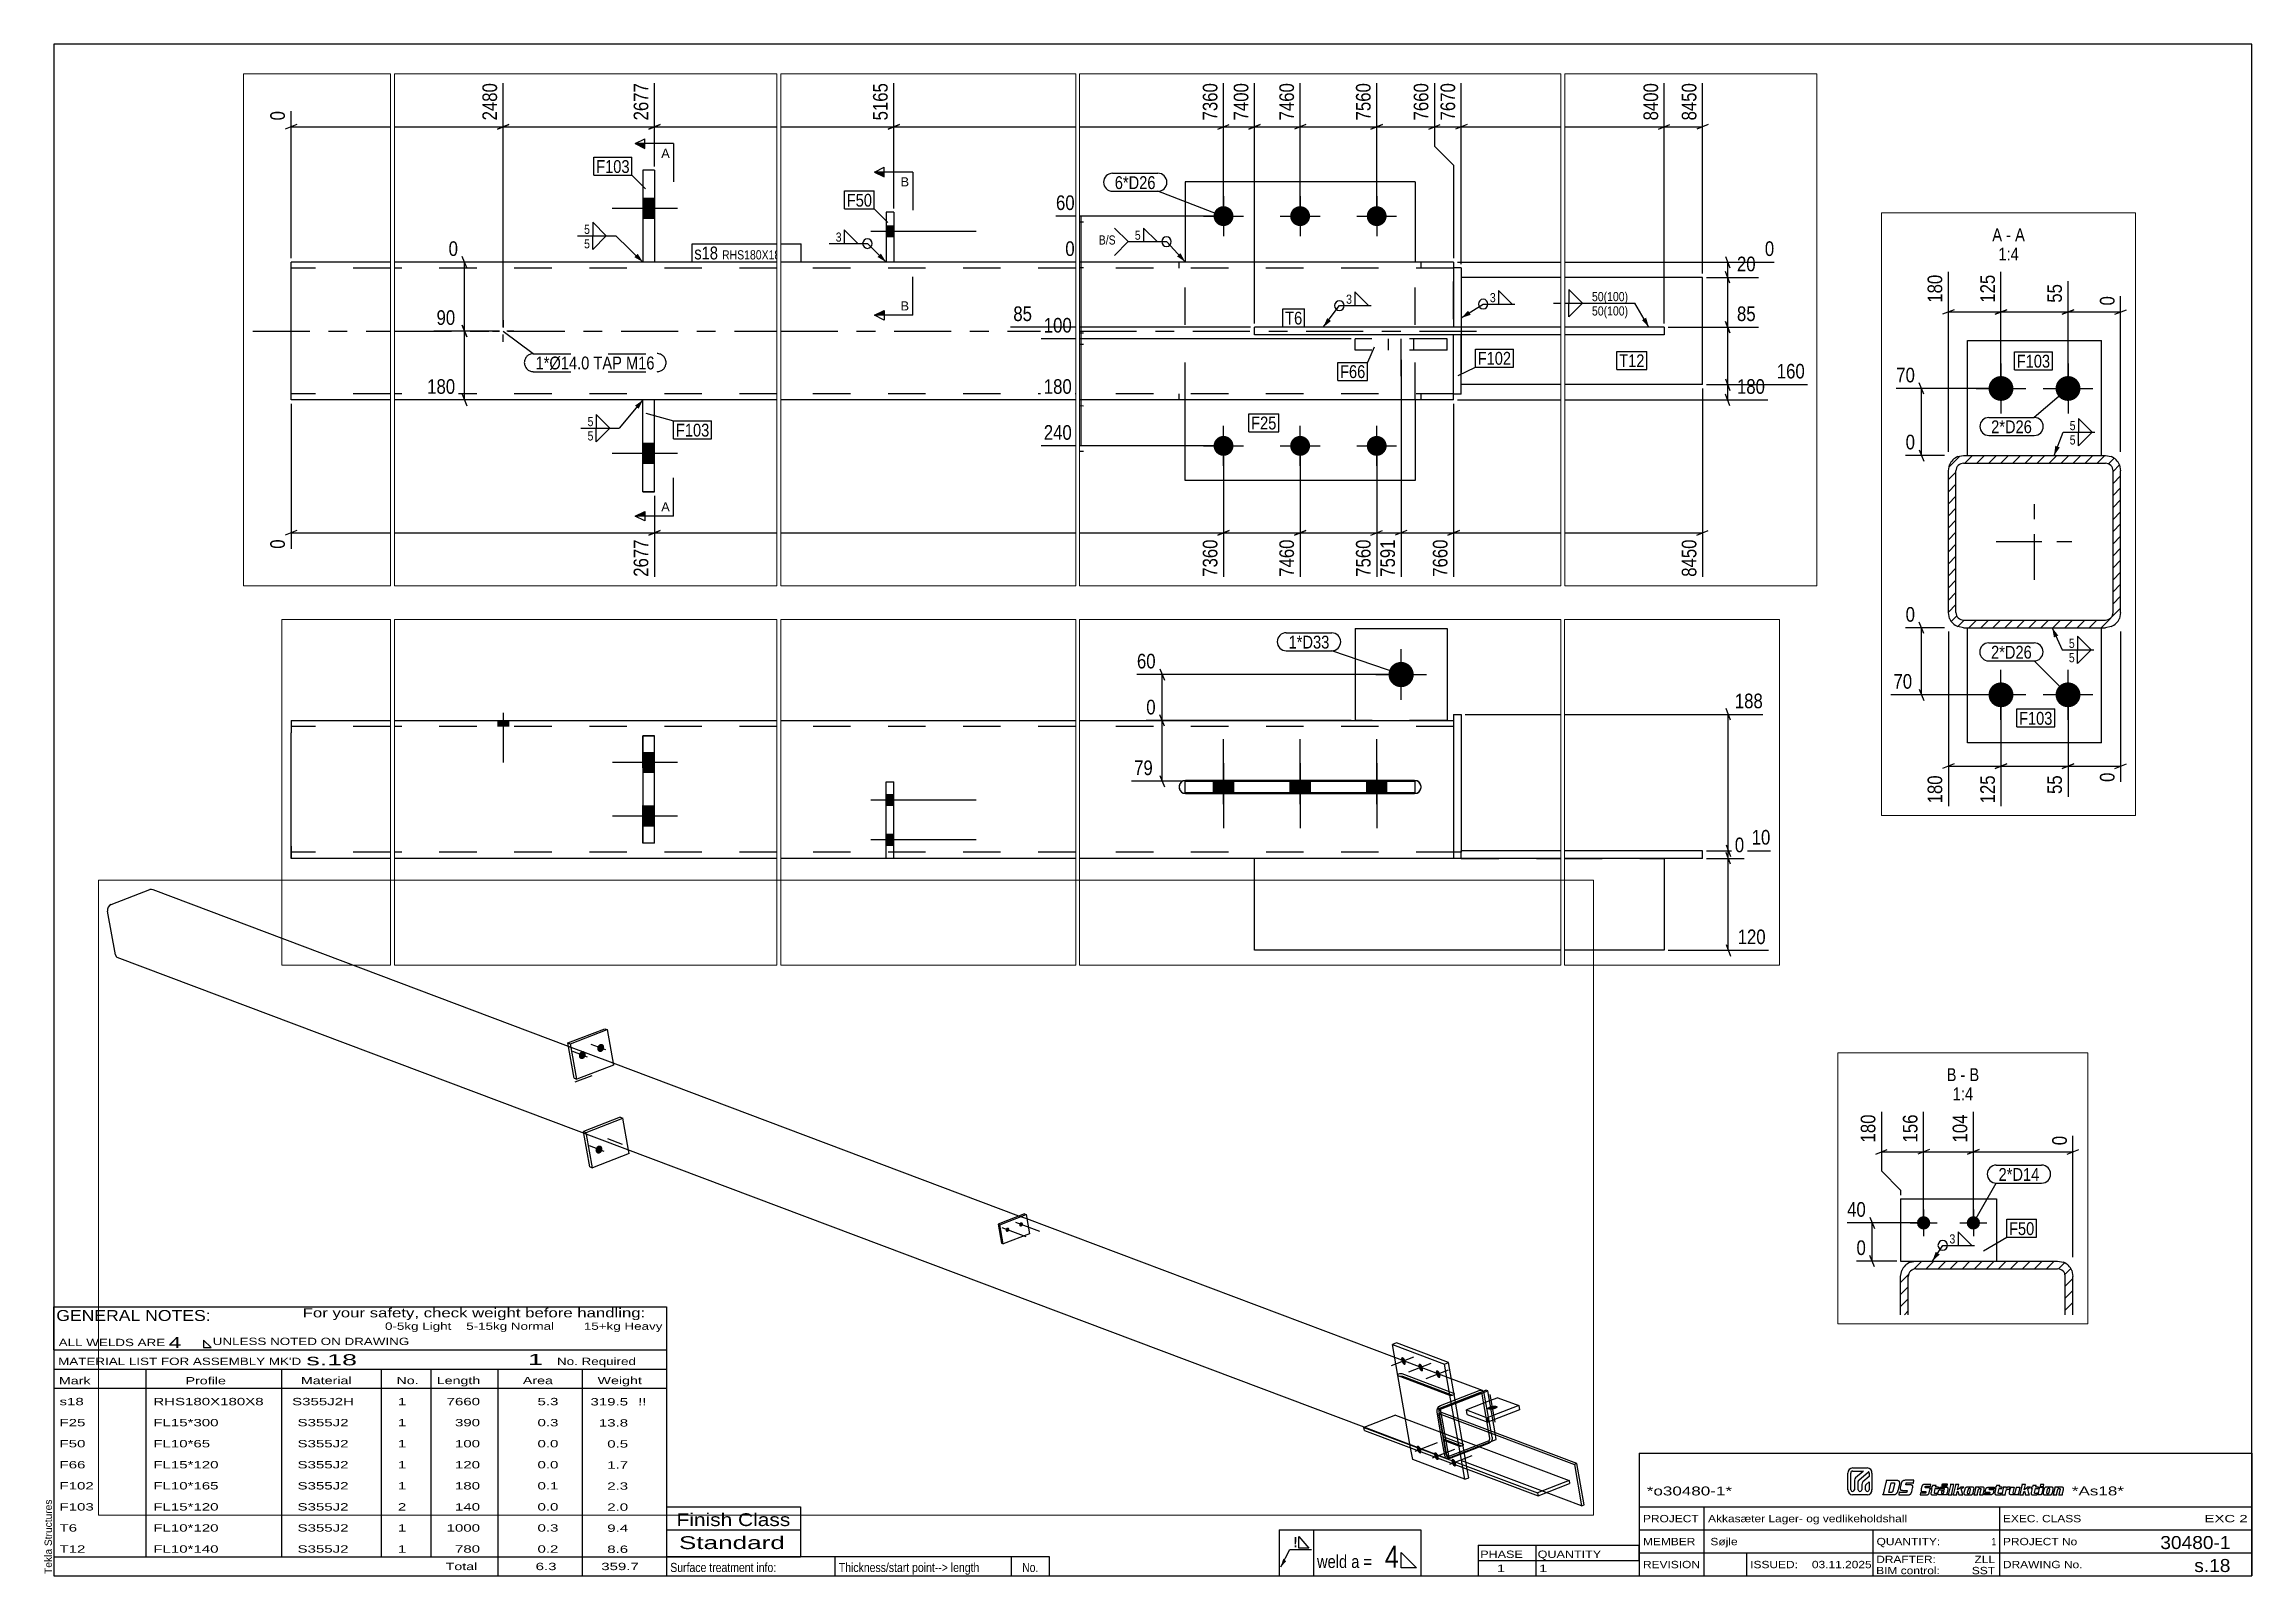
# Paper-space layout 'Layout1' of a CAD drawing. Header units: millimetres. Extents: x 2 to 579, y 5 to 405.
# The model-space entities are those that its viewports show. They can reach past a viewport. Long polylines and large blocks are cut down to what shows.
import ezdxf

# ---------------------------------------------------------------- set-up
doc = ezdxf.new("R2010")
doc.units = ezdxf.units.MM
doc.linetypes.add('DXK_LINE_DOT2', pattern=[3.9198, 1.9599, -1.9599])
doc.linetypes.add('DXK_LINE_DOT3', pattern=[5.9187, 2.979, -0.9799, 0.9799, -0.9799])
for name, color, linetype in [('GRAPHICAL_OBJECTS', 7, 'Continuous'), ('MÅLSÆTNING', 7, 'Continuous'), ('STÅL', 7, 'Continuous'), ('TEKST', 7, 'Continuous')]:
    doc.layers.add(name, color=color, linetype=linetype)
doc.layers.add('Viewport layer', color=7, linetype='Continuous', plot=False)
doc.styles.add('Arial', font='ARIAL.TTF', dxfattribs={"height": 0.2})
doc.styles.add('Arial Narrow', font='ARIALN.TTF', dxfattribs={"height": 0.2})
doc.styles.add('Arial Narrow Bold', font='ARIALNB.TTF', dxfattribs={"height": 0.2})
doc.styles.add('Arial Rounded MT Bold', font='ARLRDBD.TTF', dxfattribs={"height": 0.2})
doc.styles.add('IDAutomationHC39M', font='IDAUTOMATIONHC39M.TTF', dxfattribs={"height": 0.2})

psp = doc.layouts.get("Layout1")

# ---------------------------------------------------------------- texts
at = {"layer": 'GRAPHICAL_OBJECTS', "color": 7, "linetype": 'Continuous'}
for s, height, style, width, p in [('For your safety, check weight before handling:  ', 2.3861, 'Arial Narrow', 1.6, (70, 72.5)), ('0-5kg Light    5-15kg Normal        15+kg Heavy', 1.9089, 'Arial Narrow', 1.6, (91.5, 69.25)), ('4', 2.86, 'Arial Narrow', 1.794707, (35, 64.5)), ('s18', 1.909, 'Arial Narrow', 1.794707, (6.5, 49.56)), ('RHS180X180X8', 1.9089, 'Arial Narrow', 1.794707, (31, 49.56)), ('S355J2H', 1.909, 'Arial Narrow', 1.794707, (67.24, 49.56)), ('1', 1.91, 'Arial Narrow', 1.794707, (94.86, 49.56)), ('7660', 1.909, 'Arial Narrow', 1.794707, (107.58, 49.56)), ('5.3', 1.909, 'Arial Narrow', 1.794707, (131.32, 49.56)), ('319.5', 1.909, 'Arial Narrow', 1.794707, (145.15, 49.5)), ('!!', 1.909, 'Arial Narrow', 1.794707, (157.6, 49.5)), ('F25', 1.909, 'Arial Narrow', 1.794707, (6.5, 44.06)), ('F50', 1.909, 'Arial Narrow', 1.794707, (6.5, 38.56)), ('FL15*300', 1.909, 'Arial Narrow', 1.794707, (31, 44.06)), ('FL10*65', 1.909, 'Arial Narrow', 1.794707, (31, 38.56)), ('S355J2', 1.909, 'Arial Narrow', 1.794707, (68.66, 44.06)), ('S355J2', 1.909, 'Arial Narrow', 1.794707, (68.66, 38.56)), ('1', 1.91, 'Arial Narrow', 1.794707, (94.86, 44.06)), ('1', 1.91, 'Arial Narrow', 1.794707, (94.86, 38.56)), ('390', 1.909, 'Arial Narrow', 1.794707, (109.77, 44.06)), ('100', 1.909, 'Arial Narrow', 1.794707, (109.77, 38.56)), ('0.3', 1.909, 'Arial Narrow', 1.794707, (131.32, 44.06)), ('0.0', 1.909, 'Arial Narrow', 1.794707, (131.32, 38.56)), ('13.8', 1.909, 'Arial Narrow', 1.794707, (147.34, 44)), ('0.5', 1.909, 'Arial Narrow', 1.794707, (149.53, 38.5)), ('F66', 1.909, 'Arial Narrow', 1.794707, (6.5, 33.06)), ('FL15*120', 1.909, 'Arial Narrow', 1.794707, (31, 33.06)), ('S355J2', 1.909, 'Arial Narrow', 1.794707, (68.66, 33.06)), ('1', 1.91, 'Arial Narrow', 1.794707, (94.86, 33.06)), ('120', 1.909, 'Arial Narrow', 1.794707, (109.77, 33.06)), ('0.0', 1.909, 'Arial Narrow', 1.794707, (131.32, 33.06)), ('1.7', 1.909, 'Arial Narrow', 1.794707, (149.53, 33)), ('F102', 1.909, 'Arial Narrow', 1.794707, (6.5, 27.56)), ('FL10*165', 1.909, 'Arial Narrow', 1.794707, (31, 27.56)), ('S355J2', 1.909, 'Arial Narrow', 1.794707, (68.66, 27.56)), ('1', 1.91, 'Arial Narrow', 1.794707, (94.86, 27.56)), ('180', 1.909, 'Arial Narrow', 1.794707, (109.77, 27.56)), ('0.1', 1.909, 'Arial Narrow', 1.794707, (131.32, 27.56)), ('2.3', 1.909, 'Arial Narrow', 1.794707, (149.53, 27.5)), ('F103', 1.909, 'Arial Narrow', 1.794707, (6.5, 22.06)), ('FL15*120', 1.909, 'Arial Narrow', 1.794707, (31, 22.06)), ('S355J2', 1.909, 'Arial Narrow', 1.794707, (68.66, 22.06)), ('2', 1.91, 'Arial Narrow', 1.794707, (94.86, 22.06)), ('140', 1.909, 'Arial Narrow', 1.794707, (109.77, 22.06)), ('0.0', 1.909, 'Arial Narrow', 1.794707, (131.32, 22.06)), ('2.0', 1.909, 'Arial Narrow', 1.794707, (149.53, 22)), ('*o30480-1*', 2.333, 'IDAutomationHC39M', 1.425378, (421, 26)), ('*As18*', 2.333, 'IDAutomationHC39M', 1.425378, (532, 26.01)), ('T6', 1.909, 'Arial Narrow', 1.794707, (6.5, 16.56)), ('FL10*120', 1.909, 'Arial Narrow', 1.794707, (31, 16.56)), ('S355J2', 1.909, 'Arial Narrow', 1.794707, (68.66, 16.56)), ('1', 1.91, 'Arial Narrow', 1.794707, (94.86, 16.56)), ('1000', 1.909, 'Arial Narrow', 1.794707, (107.58, 16.56)), ('0.3', 1.909, 'Arial Narrow', 1.794707, (131.32, 16.56)), ('9.4', 1.909, 'Arial Narrow', 1.794707, (149.53, 16.5)), ('Finish Class', 3.3405, 'Arial Narrow', 1.425378, (167.62, 18)), ('PROJECT', 1.909, 'Arial Narrow', 1.425378, (420, 19)), ('Akkasæter Lager- og vedlikeholdshall', 1.9089, 'Arial Narrow', 1.425378, (437, 19)), ('EXEC. CLASS', 1.9089, 'Arial Narrow', 1.425378, (514, 19)), ('EXC 2', 1.909, 'Arial Narrow', 1.780292, (566.64, 19)), ('T12', 1.909, 'Arial Narrow', 1.794707, (6.5, 11.06)), ('FL10*140', 1.909, 'Arial Narrow', 1.794707, (31, 11.06)), ('S355J2', 1.909, 'Arial Narrow', 1.794707, (68.66, 11.06)), ('1', 1.91, 'Arial Narrow', 1.794707, (94.86, 11.06)), ('780', 1.909, 'Arial Narrow', 1.794707, (109.77, 11.06)), ('0.2', 1.909, 'Arial Narrow', 1.794707, (131.32, 11.06)), ('8.6', 1.909, 'Arial Narrow', 1.794707, (149.53, 11)), ('Standard', 3.34, 'Arial Narrow', 1.780292, (168.26, 12)), ('MEMBER', 1.909, 'Arial Narrow', 1.425378, (420, 13)), ('Søjle', 1.909, 'Arial Narrow', 1.42538, (437.61, 13)), ('QUANTITY:', 1.909, 'Arial Narrow', 1.425378, (481, 13)), ('PROJECT No', 1.909, 'Arial Narrow', 1.425378, (514, 13)), ('30480-1', 3.397, 'Arial Rounded MT Bold', 1.1, (555.09, 12)), ('Total', 1.909, 'Arial Narrow', 1.7, (107.33, 6.5)), ('6.3', 1.909, 'Arial Narrow', 1.794707, (130.83, 6.5)), ('359.7', 1.909, 'Arial Narrow', 1.794707, (147.96, 6.5)), ('1', 1.91, 'Arial Narrow', 1.794707, (381.82, 6)), ('1', 1.91, 'Arial Narrow', 1.794707, (392.86, 6)), ('REVISION', 1.909, 'Arial Narrow', 1.425378, (420, 7)), ('ISSUED:', 1.909, 'Arial Narrow', 1.425378, (448, 7)), ('03.11.2025', 1.909, 'Arial Narrow', 1.425378, (464.11, 7)), ('DRAFTER:', 1.909, 'Arial Narrow', 1.425378, (480.91, 8.35)), ('BIM control:', 1.9089, 'Arial Narrow', 1.425378, (480.9, 5.44)), ('SST', 1.909, 'Arial Narrow', 1.425378, (505.88, 5.43)), ('ZLL', 1.909, 'Arial Narrow', 1.425378, (506.58, 8.35)), ('DRAWING No.', 1.9089, 'Arial Narrow', 1.425378, (514, 7)), ('s.18', 3.397, 'Arial Rounded MT Bold', 1.1, (563.96, 6))]:
    psp.add_text(s, height=height, dxfattribs=dict(at, style=style, width=width)).set_placement(p)
at = {"layer": 'GRAPHICAL_OBJECTS', "color": 7}
for s, height, style, width, p in [('GENERAL NOTES:', 2.8633, 'Arial Narrow', 1.4, (5.65, 71.56)), ('ALL WELDS ARE', 1.9089, 'Arial Narrow', 1.6, (6.29, 65)), ('UNLESS NOTED ON DRAWING', 1.9089, 'Arial Narrow', 1.6, (46.52, 65.28)), ("MATERIAL LIST FOR ASSEMBLY MK'D", 1.9089, 'Arial Narrow', 1.6, (6.15, 60.06)), ('s.18', 2.912, 'Arial Rounded MT Bold', 1.794707, (70.97, 59.97)), ('1', 2.91, 'Arial Rounded MT Bold', 1.794707, (128.86, 60.06)), ('No. Required', 1.9089, 'Arial Narrow', 1.6, (136.41, 60.06)), ('Mark', 1.909, 'Arial Narrow', 1.7, (6.34, 55)), ('Profile', 1.909, 'Arial Narrow', 1.7, (39.41, 55)), ('Material', 1.909, 'Arial Narrow', 1.7, (69.54, 55.06)), ('No.', 1.909, 'Arial Narrow', 1.7, (94.5, 55.06)), ('Length', 1.909, 'Arial Narrow', 1.7, (105, 55.06)), ('Area', 1.909, 'Arial Narrow', 1.7, (127.5, 55.06)), ('Weight', 1.909, 'Arial Narrow', 1.7, (147, 55.06)), ('PHASE', 1.909, 'Arial Narrow', 1.5, (377.5, 9.69)), ('QUANTITY', 1.909, 'Arial Narrow', 1.5, (392.5, 9.69))]:
    psp.add_text(s, height=height, dxfattribs=dict(at, style=style, width=width)).set_placement(p)
at = {"layer": 'GRAPHICAL_OBJECTS', "color": 174, "linetype": 'Continuous', "style": 'Arial'}
psp.add_text('Tekla Structures', height=1.9102, rotation=90, dxfattribs=at).set_placement((4.5, 5.5))
at = {"layer": 'GRAPHICAL_OBJECTS', "color": 2, "linetype": 'Continuous', "style": 'Arial Narrow Bold', "width": 0.99921}
psp.add_text('!', height=2.73, dxfattribs=at).set_placement((328.73, 12.42))
at = {"layer": 'GRAPHICAL_OBJECTS', "color": 7, "linetype": 'Continuous', "style": 'Arial Narrow'}
for s, height, p in [('4', 5.73, (352.61, 7.11)), ('1', 1.91, (511.03, 13)), ('Surface treatment info:', 2.3861, (166, 6)), ('Thickness/start point--> length', 2.3861, (210, 6)), ('weld a =', 3.34, (334.88, 7.06))]:
    psp.add_text(s, height=height, dxfattribs=at).set_placement(p)
at = {"layer": 'GRAPHICAL_OBJECTS', "color": 7, "style": 'Arial Narrow'}
psp.add_text('No.', height=2.386, dxfattribs=at).set_placement((257.87, 6))

msp = doc.modelspace()

# ---------------------------------------------------------------- hatches: boundary and pattern name
at = {"layer": 'STÅL', "linetype": 'Continuous'}
for points in [[(1563.9, 1467.9), (1565.1, 1470.3), (1566.6, 1472.5), (1568.5, 1474.3), (1570.6, 1475.7), (1572.8, 1476.5), (1575.1, 1476.9), (1577.3, 1476.6), (1579.4, 1475.8), (1581.2, 1474.5), (1582.7, 1472.8), (1583.8, 1470.7), (1584.5, 1468.3), (1584.7, 1465.7), (1584.4, 1463), (1583.7, 1460.4), (1582.5, 1458), (1581, 1455.8), (1579.1, 1454), (1577, 1452.6), (1574.8, 1451.7), (1572.5, 1451.4), (1570.3, 1451.6), (1568.2, 1452.4), (1566.4, 1453.7), (1564.9, 1455.5), (1563.8, 1457.6), (1563.1, 1460), (1562.9, 1462.6), (1563.2, 1465.2)], [(1506.3, 1445.5), (1507.4, 1448), (1509, 1450.2), (1510.9, 1452), (1512.9, 1453.4), (1515.2, 1454.2), (1517.5, 1454.5), (1519.7, 1454.3), (1521.8, 1453.5), (1523.6, 1452.2), (1525.1, 1450.5), (1526.2, 1448.4), (1526.9, 1445.9), (1527.1, 1443.4), (1526.8, 1440.7), (1526.1, 1438.1), (1524.9, 1435.6), (1523.3, 1433.5), (1521.5, 1431.6), (1519.4, 1430.3), (1517.1, 1429.4), (1514.9, 1429.1), (1512.6, 1429.3), (1510.6, 1430.1), (1508.8, 1431.4), (1507.2, 1433.1), (1506.1, 1435.3), (1505.5, 1437.7), (1505.3, 1440.3), (1505.5, 1442.9)], [(1558.5, 1149.4), (1559.7, 1151.9), (1561.2, 1154), (1563.1, 1155.9), (1565.2, 1157.2), (1567.4, 1158.1), (1569.7, 1158.4), (1571.9, 1158.2), (1574, 1157.4), (1575.8, 1156.1), (1577.3, 1154.4), (1578.4, 1152.2), (1579.1, 1149.8), (1579.3, 1147.2), (1579, 1144.6), (1578.3, 1142), (1577.1, 1139.5), (1575.6, 1137.3), (1573.7, 1135.5), (1571.6, 1134.1), (1569.4, 1133.3), (1567.1, 1133), (1564.9, 1133.2), (1562.8, 1134), (1561, 1135.3), (1559.5, 1137), (1558.4, 1139.1), (1557.7, 1141.5), (1557.5, 1144.1), (1557.7, 1146.8)], [(2843, 896.6), (2843.6, 897.9), (2844.5, 899), (2845.5, 900), (2846.6, 900.8), (2847.8, 901.2), (2849, 901.4), (2850.2, 901.3), (2851.4, 900.9), (2852.3, 900.2), (2853.1, 899.2), (2853.7, 898.1), (2854.1, 896.8), (2854.2, 895.4), (2854.1, 893.9), (2853.7, 892.5), (2853, 891.2), (2852.2, 890), (2851.2, 889.1), (2850.1, 888.3), (2848.9, 887.9), (2847.6, 887.7), (2846.4, 887.8), (2845.3, 888.2), (2844.3, 888.9), (2843.5, 889.9), (2842.9, 891), (2842.6, 892.3), (2842.5, 893.7), (2842.6, 895.1)], [(2885.8, 913.1), (2886.4, 914.4), (2887.3, 915.6), (2888.3, 916.6), (2889.4, 917.3), (2890.6, 917.8), (2891.8, 918), (2893, 917.8), (2894.2, 917.4), (2895.1, 916.7), (2895.9, 915.8), (2896.5, 914.6), (2896.9, 913.3), (2897, 912), (2896.9, 910.5), (2896.5, 909.1), (2895.8, 907.8), (2895, 906.6), (2894, 905.6), (2892.9, 904.9), (2891.7, 904.4), (2890.4, 904.3), (2889.3, 904.4), (2888.1, 904.8), (2887.2, 905.5), (2886.3, 906.5), (2885.7, 907.6), (2885.4, 908.9), (2885.3, 910.3), (2885.4, 911.7)], [(4095.1, 485.3), (4095.9, 482.8), (4096.5, 480.2), (4096.7, 477.8), (4096.7, 475.6), (4096.3, 473.7), (4095.6, 472.3), (4094.6, 471.3), (4093.4, 470.8), (4092.1, 470.9), (4090.6, 471.5), (4089, 472.6), (4087.5, 474.2), (4086.1, 476.2), (4084.8, 478.4), (4083.7, 480.9), (4082.8, 483.5), (4082.2, 486), (4082, 488.5), (4082.1, 490.6), (4082.4, 492.5), (4083.1, 494), (4084.1, 494.9), (4085.3, 495.4), (4086.7, 495.3), (4088.1, 494.7), (4089.7, 493.6), (4091.2, 492), (4092.7, 490.1), (4094, 487.8)], [(41069.6, 479.9), (41069.6, 505.9), (41054.6, 505.9), (41054.6, 479.9)], [(41069.6, 479.9), (41069.6, 505.9), (41054.6, 505.9), (41054.6, 479.9)], [(45751.7, 495.9, -1), (45751.7, 469.9, -1)], [(45851.7, 495.9, -1), (45851.7, 469.9, -1)], [(45951.7, 495.9, -1), (45951.7, 469.9, -1)], [(4149.4, 464.8), (4150.3, 462.3), (4150.9, 459.7), (4151.1, 457.3), (4151, 455.1), (4150.7, 453.2), (4150, 451.8), (4149, 450.8), (4147.8, 450.3), (4146.4, 450.4), (4145, 451), (4143.4, 452.1), (4141.9, 453.7), (4140.4, 455.7), (4139.1, 457.9), (4138, 460.4), (4137.2, 463), (4136.6, 465.5), (4136.4, 468), (4136.4, 470.2), (4136.8, 472), (4137.5, 473.5), (4138.5, 474.5), (4139.7, 474.9), (4141, 474.8), (4142.5, 474.2), (4144.1, 473.1), (4145.6, 471.5), (4147, 469.6), (4148.3, 467.3)], [(43557.1, 455.9), (43557.1, 469.9), (43547.1, 469.9), (43547.1, 455.9)], [(43557.1, 455.9), (43557.1, 469.9), (43547.1, 469.9), (43547.1, 455.9)], [(4203.8, 444.3), (4204.7, 441.8), (4205.2, 439.2), (4205.5, 436.8), (4205.4, 434.6), (4205, 432.7), (4204.3, 431.3), (4203.4, 430.3), (4202.2, 429.9), (4200.8, 429.9), (4199.3, 430.5), (4197.8, 431.7), (4196.3, 433.2), (4194.8, 435.2), (4193.5, 437.5), (4192.4, 439.9), (4191.6, 442.5), (4191, 445.1), (4190.8, 447.5), (4190.8, 449.7), (4191.2, 451.5), (4191.9, 453), (4192.9, 454), (4194.1, 454.4), (4195.4, 454.4), (4196.9, 453.7), (4198.4, 452.6), (4200, 451), (4201.4, 449.1), (4202.7, 446.8)], [(10088, 445.9, -1), (10062, 445.9, -1)], [(10158, 445.9, -1), (10132, 445.9, -1)], [(30280.3, 379.5, -1), (30313.3, 379.5, -1)], [(4369.6, 331.2), (4366.2, 330.7), (4362.9, 330.5), (4359.8, 330.6), (4357.2, 330.9), (4355, 331.5), (4353.4, 332.3), (4352.5, 333.3), (4352.3, 334.5), (4352.8, 335.7), (4354, 337), (4355.8, 338.3), (4358.2, 339.6), (4361.1, 340.7), (4364.2, 341.6), (4367.6, 342.3), (4371, 342.8), (4374.3, 343), (4377.3, 342.9), (4380, 342.6), (4382.2, 342), (4383.7, 341.2), (4384.6, 340.2), (4384.8, 339), (4384.3, 337.7), (4383.1, 336.4), (4381.3, 335.1), (4378.9, 333.9), (4376.1, 332.8), (4372.9, 331.9)], [(25192.4, 319.5), (25178.4, 319.5), (25178.4, 311.5), (25192.4, 311.5)], [(25382.9, 251.5), (25382.9, 277.5), (25367.9, 277.5), (25367.9, 251.5)], [(30077.9, 240.2), (30051.9, 240.2), (30051.9, 225.2), (30077.9, 225.2)], [(30077.9, 240.2), (30051.9, 240.2), (30051.9, 225.2), (30077.9, 225.2)], [(30177.9, 240.2), (30151.9, 240.2), (30151.9, 225.2), (30177.9, 225.2)], [(30177.9, 240.2), (30151.9, 240.2), (30151.9, 225.2), (30177.9, 225.2)], [(30277.9, 240.2), (30251.9, 240.2), (30251.9, 225.2), (30277.9, 225.2)], [(30277.9, 240.2), (30251.9, 240.2), (30251.9, 225.2), (30277.9, 225.2)], [(4144, 207.7), (4144.9, 205.1), (4145.4, 202.6), (4145.7, 200.1), (4145.6, 198), (4145.2, 196.1), (4144.5, 194.6), (4143.6, 193.7), (4142.4, 193.2), (4141, 193.3), (4139.5, 193.9), (4138, 195), (4136.5, 196.6), (4135, 198.5), (4133.7, 200.8), (4132.6, 203.3), (4131.8, 205.9), (4131.2, 208.4), (4130.9, 210.8), (4131, 213), (4131.4, 214.9), (4132.1, 216.3), (4133, 217.3), (4134.2, 217.8), (4135.6, 217.7), (4137.1, 217.1), (4138.6, 216), (4140.2, 214.4), (4141.6, 212.4), (4142.9, 210.2)], [(27870.4, 208.5), (27870.4, 222.5), (27860.4, 222.5), (27860.4, 208.5)], [(4198.4, 187.2), (4199.2, 184.6), (4199.8, 182.1), (4200.1, 179.7), (4200, 177.5), (4199.6, 175.6), (4198.9, 174.2), (4198, 173.2), (4196.8, 172.7), (4195.4, 172.8), (4193.9, 173.4), (4192.4, 174.5), (4190.8, 176.1), (4189.4, 178.1), (4188.1, 180.3), (4187, 182.8), (4186.1, 185.4), (4185.6, 187.9), (4185.3, 190.3), (4185.4, 192.5), (4185.8, 194.4), (4186.5, 195.8), (4187.4, 196.8), (4188.6, 197.3), (4190, 197.2), (4191.5, 196.6), (4193, 195.5), (4194.5, 193.9), (4196, 191.9), (4197.3, 189.7)], [(25382.9, 181.5), (25382.9, 207.5), (25367.9, 207.5), (25367.9, 181.5)], [(41054.6, 185.9), (41054.6, 159.9), (41069.6, 159.9), (41069.6, 185.9)], [(41054.6, 185.9), (41054.6, 159.9), (41069.6, 159.9), (41069.6, 185.9)], [(45751.7, 195.9, -1), (45751.7, 169.9, -1)], [(45851.7, 195.9, -1), (45851.7, 169.9, -1)], [(45951.7, 195.9, -1), (45951.7, 169.9, -1)], [(4252.8, 166.7), (4253.6, 164.2), (4254.2, 161.6), (4254.4, 159.2), (4254.4, 157), (4254, 155.1), (4253.3, 153.7), (4252.3, 152.7), (4251.2, 152.2), (4249.8, 152.3), (4248.3, 152.9), (4246.8, 154), (4245.2, 155.6), (4243.8, 157.6), (4242.5, 159.8), (4241.4, 162.3), (4240.5, 164.9), (4240, 167.4), (4239.7, 169.9), (4239.8, 172), (4240.2, 173.9), (4240.9, 175.4), (4241.8, 176.3), (4243, 176.8), (4244.4, 176.7), (4245.9, 176.1), (4247.4, 175), (4248.9, 173.4), (4250.4, 171.5), (4251.7, 169.2)], [(27870.4, 156.5), (27870.4, 170.5), (27860.4, 170.5), (27860.4, 156.5)], [(10062, 125.9, -1), (10088, 125.9, -1)], [(10132, 125.9, -1), (10158, 125.9, -1)], [(15573.2, 105.5, -1), (15559.2, 105.5, -1)], [(15625.2, 105.5, -1), (15611.2, 105.5, -1)]]:
    msp.add_hatch(color=96, dxfattribs=at).paths.add_polyline_path(points)
h = msp.add_hatch(dxfattribs=at)
h.set_pattern_fill('', scale=2.8, style=0, pattern_type=0)
h.set_pattern_definition([(45, (10198.814, 366.03), (-6.28618, 6.28618), [])])
h.paths.add_polyline_path([(10200, 359.9), (10198.8, 366), (10195.3, 371.2), (10190.2, 374.7), (10184, 375.9), (10036, 375.9), (10029.9, 374.7), (10024.7, 371.2), (10021.2, 366), (10020, 359.9), (10020, 211.9), (10021.2, 205.8), (10024.7, 200.6), (10029.9, 197.1), (10036, 195.9), (10184, 195.9), (10190.2, 197.1), (10195.3, 200.6), (10198.8, 205.8), (10200, 211.9)])
h.paths.add_polyline_path([(10191.4, 208.8), (10189.7, 206.3), (10187.1, 204.5), (10184, 203.9), (10036, 203.9), (10033, 204.5), (10030.4, 206.3), (10028.6, 208.8), (10028, 211.9), (10028, 359.9), (10028.6, 363), (10030.4, 365.6), (10033, 367.3), (10036, 367.9), (10184, 367.9), (10187.1, 367.3), (10189.7, 365.6), (10191.4, 363), (10192, 359.9), (10192, 211.9)])
h = msp.add_hatch(dxfattribs=at)
h.set_pattern_fill('', scale=2.8, style=0, pattern_type=0)
h.set_pattern_definition([(45, (15722.197, 9.6), (-6.2862, 6.2862), [])])
h.paths.add_polyline_path([(15714.2, 9.6), (15722.2, 9.6), (15722.2, 49.5), (15721, 55.7), (15717.5, 60.9), (15712.3, 64.3), (15706.2, 65.5), (15558.2, 65.5), (15552.1, 64.3), (15546.9, 60.9), (15543.4, 55.7), (15542.2, 49.5), (15542.2, 9.6), (15550.2, 9.6), (15550.2, 49.5), (15550.8, 52.6), (15552.5, 55.2), (15555.1, 56.9), (15558.2, 57.5), (15706.2, 57.5), (15709.3, 56.9), (15711.9, 55.2), (15713.6, 52.6), (15714.2, 49.5)])
at = {"layer": 'TEKST', "linetype": 'Continuous'}
for color, points in [(30, [(41057.1, 577.6), (41057.1, 571.4), (41044.6, 577.6)]), (30, [(43544.6, 540.5), (43544.6, 534.3), (43532.1, 540.5)]), (3, [(41047.8, 433.8), (41054.6, 422.9), (41043.5, 429.3)]), (3, [(43540.4, 433.9), (43547.1, 422.9), (43536, 429.5)]), (3, [(45695.4, 434.6), (45701.7, 423.3), (45690.9, 430.4)]), (30, [(43544.6, 359.7), (43544.6, 353.5), (43532.1, 353.5)]), (3, [(45892, 346), (45882, 337.9), (45887, 349.8)]), (3, [(46074.4, 354.1), (46062.1, 350), (46071, 359.3)]), (3, [(46768.5, 350.3), (46772.1, 337.9), (46763.1, 347.1)]), (3, [(41044.2, 235.4), (41054.6, 242.9), (41049, 231.3)]), (30, [(41057.1, 97.4), (41057.1, 91.2), (41044.6, 91.2)])]:
    msp.add_hatch(color=color, dxfattribs=at).paths.add_polyline_path(points)

# ---------------------------------------------------------------- linework, layer by layer
at = {"layer": 'MÅLSÆTNING', "color": 7, "linetype": 'Continuous'}
for p, q in [((40872.1, 337.9), (40872.1, 656.6)), ((40872.1, 337.9), (40872.1, 656.6)), ((41069.6, 547.9), (41069.6, 656.6)), ((41069.6, 547.9), (41069.6, 656.6)), ((43557.1, 492.9), (43557.1, 656.6)), ((45751.7, 487.9), (45751.7, 656.6)), ((45792.1, 342.9), (45792.1, 656.6)), ((45792.1, 342.9), (45792.1, 656.6)), ((45851.7, 487.9), (45851.7, 656.6)), ((45851.7, 487.9), (45851.7, 656.6)), ((45951.7, 487.9), (45951.7, 656.6)), ((45951.7, 487.9), (45951.7, 656.6)), ((46027.1, 656.6), (46027.1, 574.4)), ((46062.1, 420.4), (46062.1, 656.6)), ((46792.1, 342.9), (46792.1, 656.6)), ((46792.1, 342.9), (46792.1, 656.6)), ((46842.1, 407.9), (46842.1, 656.6)), ((38399.6, 602.4), (38384.6, 596.4)), ((38392.1, 427.9), (38392.1, 620.1)), ((40879.6, 602.4), (40864.6, 596.4)), ((40864.6, 596.4), (40879.6, 602.4)), ((41077.1, 602.4), (41062.1, 596.4)), ((41062.1, 596.4), (41077.1, 602.4)), ((43549.6, 596.4), (43564.6, 602.4)), ((45744.2, 596.4), (45759.2, 602.4)), ((45784.6, 596.4), (45799.6, 602.4)), ((45799.6, 602.4), (45784.6, 596.4)), ((45859.2, 602.4), (45844.2, 596.4)), ((45859.2, 602.4), (45844.2, 596.4)), ((45959.2, 602.4), (45944.2, 596.4)), ((45944.2, 596.4), (45959.2, 602.4)), ((46019.6, 596.4), (46034.6, 602.4)), ((46069.6, 602.4), (46054.6, 596.4)), ((46784.6, 596.4), (46799.6, 602.4)), ((46849.6, 602.4), (46834.6, 596.4)), ((38392.1, 599.4), (40872.1, 599.4)), ((40872.1, 599.4), (41069.6, 599.4)), ((41069.6, 599.4), (43557.1, 599.4)), ((45751.7, 599.4), (45792.1, 599.4)), ((45792.1, 599.4), (45851.7, 599.4)), ((45851.7, 599.4), (45951.7, 599.4)), ((45951.7, 599.4), (46027.1, 599.4)), ((46792.1, 599.4), (46842.1, 599.4)), ((10020, 379.9), (10020, 567.7)), ((10075, 449.9), (10075, 567.7)), ((10075, 449.9), (10075, 567.7)), ((10145, 449.9), (10145, 557.9)), ((46027.1, 574.4), (46052.1, 549.4)), ((46027.1, 574.4), (46052.1, 549.4)), ((10200, 379.9), (10200, 542.3)), ((46052.1, 549.4), (46052.1, 427.9)), ((46052.1, 549.4), (46052.1, 427.9)), ((10026, 528.2), (10014, 523.4)), ((10020, 525.8), (10075, 525.8)), ((10081, 528.2), (10069, 523.4)), ((10069, 523.4), (10081, 528.2)), ((10075, 525.8), (10145, 525.8)), ((10139, 523.4), (10151, 528.2)), ((10194, 523.4), (10206, 528.2)), ((43798.8, 490.4), (45568.8, 475.4)), ((45746.7, 482.9), (43768.9, 482.9)), ((45565.8, 422.9), (45565.8, 482.9)), ((10071, 445.9), (9965.6, 445.9)), ((9994.3, 439.9), (9989.5, 451.9)), ((9991.9, 375.9), (9991.9, 445.9)), ((40841.7, 422.9), (40800.9, 422.9)), ((40824.6, 415.4), (40818.6, 430.4)), ((40821.6, 332.9), (40821.6, 422.9)), ((45696.7, 422.9), (43781.1, 422.9)), ((45696.7, 422.9), (43781.1, 422.9)), ((45568.8, 415.4), (43798.8, 430.4)), ((45568.8, 415.4), (43798.8, 430.4)), ((45565.8, 337.9), (45565.8, 422.9)), ((46847.1, 402.9), (46915.1, 402.9)), ((46878, 395.4), (46872, 410.4)), ((10016, 375.9), (9975.4, 375.9)), ((9989.5, 381.9), (9994.3, 369.9)), ((30291.8, 379.5), (29951.9, 379.5)), ((29981.8, 387), (29987.8, 372)), ((29984.8, 319.5), (29984.8, 379.5)), ((29987.8, 312), (29981.8, 327)), ((29987.8, 312), (29981.8, 327)), ((30380.4, 327.5), (31234.2, 327.5)), ((31192.1, 320), (31186.1, 335)), ((31189.1, 149.5), (31189.1, 327.5)), ((40867.1, 332.9), (40781.5, 332.9)), ((40867.1, 332.9), (40781.5, 332.9)), ((40818.6, 340.4), (40824.6, 325.4)), ((40824.6, 325.4), (40818.6, 340.4)), ((40821.6, 242.9), (40821.6, 332.9)), ((45918.5, 322.9), (43749.4, 322.9)), ((45568.8, 315.4), (43798.8, 330.4)), ((45565.8, 322.9), (45565.8, 337.9)), ((45565.8, 242.9), (45565.8, 322.9)), ((46797.1, 337.9), (46915.1, 337.9)), ((46878, 330.4), (46872, 345.4)), ((30231.8, 319.5), (29964.1, 319.5)), ((30231.8, 319.5), (29964.1, 319.5)), ((29984.8, 240.2), (29984.8, 319.5)), ((45983.5, 295.4), (45983.5, 12)), ((45983.5, 295.4), (45983.5, 12)), ((46842.1, 257.9), (46842.1, 12)), ((46847.1, 262.9), (46979.3, 262.9)), ((46872, 270.4), (46878, 255.4)), ((46875, 242.9), (46875, 262.9)), ((30009.9, 240.2), (29944.6, 240.2)), ((29981.8, 247.7), (29987.8, 232.7)), ((38392.1, 237.9), (38392.1, 48.6)), ((40845.1, 242.9), (40769.3, 242.9)), ((40818.6, 250.4), (40824.6, 235.4)), ((45696.7, 242.9), (43749.4, 242.9)), ((45696.7, 242.9), (43749.4, 242.9)), ((43798.8, 250.4), (45568.8, 235.4)), ((43798.8, 250.4), (45568.8, 235.4)), ((45565.8, 182.9), (45565.8, 242.9)), ((46052.1, 237.9), (46052.1, 12)), ((46052.1, 237.9), (46052.1, 12)), ((46057.1, 242.9), (46927.3, 242.9)), ((46878, 235.4), (46872, 250.4)), ((15522.2, 221.6), (15522.2, 159.8)), ((15566.2, 109.5), (15566.2, 221.6)), ((15566.2, 109.5), (15566.2, 221.6)), ((15618.2, 109.5), (15618.2, 221.6)), ((15618.2, 109.5), (15618.2, 221.6)), ((10016, 195.9), (9975.4, 195.9)), ((9994.3, 189.9), (9989.5, 201.9)), ((9991.9, 125.9), (9991.9, 195.9)), ((10020, 191.9), (10020, 9.6)), ((10200, 191.9), (10200, 34.9)), ((15722.2, 69.5), (15722.2, 196.3)), ((45568.8, 175.4), (43798.8, 190.4)), ((15516.2, 177.4), (15528.2, 182.2)), ((15522.2, 179.8), (15566.2, 179.8)), ((15572.2, 182.2), (15560.2, 177.4)), ((15572.2, 182.2), (15560.2, 177.4)), ((15566.2, 179.8), (15618.2, 179.8)), ((15624.2, 182.2), (15612.2, 177.4)), ((15612.2, 177.4), (15624.2, 182.2)), ((15618.2, 179.8), (15722.2, 179.8)), ((15716.2, 177.4), (15728.2, 182.2)), ((45746.7, 182.9), (43749.4, 182.9)), ((45751.7, 177.9), (45751.7, 12)), ((45751.7, 177.9), (45751.7, 12)), ((45851.7, 177.9), (45851.7, 12)), ((45851.7, 177.9), (45851.7, 12)), ((45951.7, 177.9), (45951.7, 12)), ((15522.2, 159.8), (15542.2, 139.8)), ((15542.2, 139.8), (15542.2, 134.5)), ((31160.4, 149.5), (31244, 149.5)), ((31160.4, 139.5), (31209.8, 139.5)), ((31160.4, 139.5), (31209.8, 139.5)), ((31186.1, 157), (31192.1, 142)), ((31186.1, 157), (31192.1, 142)), ((31192.1, 132), (31186.1, 147)), ((31192.1, 132), (31186.1, 147)), ((31189.1, 139.5), (31189.1, 149.5)), ((31189.1, 19.5), (31189.1, 139.5)), ((10071, 125.9), (9959.8, 125.9)), ((9989.5, 131.9), (9994.3, 119.9)), ((10075, 121.9), (10075, 9.6)), ((10075, 121.9), (10075, 9.6)), ((10145, 121.9), (10145, 19.4)), ((10145, 121.9), (10145, 19.4)), ((41069.6, 117.9), (41069.6, 12)), ((41069.6, 117.9), (41069.6, 12)), ((15562.2, 105.5), (15486.3, 105.5)), ((15510.2, 111.5), (15515, 99.5)), ((15512.6, 65.5), (15512.6, 105.5)), ((15515, 59.5), (15510.2, 71.5)), ((38399.6, 72.3), (38384.6, 66.3)), ((38392.1, 69.3), (41069.6, 69.3)), ((41077.1, 72.3), (41062.1, 66.3)), ((41062.1, 66.3), (41077.1, 72.3)), ((41069.6, 69.3), (45751.7, 69.3)), ((45759.2, 72.3), (45744.2, 66.3)), ((45744.2, 66.3), (45759.2, 72.3)), ((45751.7, 69.3), (45851.7, 69.3)), ((45859.2, 72.3), (45844.2, 66.3)), ((45844.2, 66.3), (45859.2, 72.3)), ((45944.2, 66.3), (45959.2, 72.3)), ((45951.7, 69.3), (45983.5, 69.3)), ((45991, 72.3), (45976, 66.3)), ((45991, 72.3), (45976, 66.3)), ((45983.5, 69.3), (46052.1, 69.3)), ((46059.6, 72.3), (46044.6, 66.3)), ((46044.6, 66.3), (46059.6, 72.3)), ((46052.1, 69.3), (46842.1, 69.3)), ((46834.6, 66.3), (46849.6, 72.3)), ((10026, 53.9), (10014, 49.1)), ((10020, 51.5), (10075, 51.5)), ((10081, 53.9), (10069, 49.1)), ((10069, 49.1), (10081, 53.9)), ((10075, 51.5), (10145, 51.5)), ((10151, 53.9), (10139, 49.1)), ((10139, 49.1), (10151, 53.9)), ((10145, 51.5), (10200, 51.5)), ((10194, 49.1), (10206, 53.9)), ((15538.2, 65.5), (15496.1, 65.5)), ((31186.1, 27), (31192.1, 12)), ((31110.4, 19.5), (31241.5, 19.5))]:
    msp.add_line(p, q, dxfattribs=at)
at = {"layer": 'STÅL', "color": 2, "linetype": 'Continuous'}
for p, q in [((39.4, 1913.2), (161.2, 1960.3)), ((166.4, 1961.2), (161.2, 1960.3)), ((171.3, 1959.6), (166.4, 1961.2)), ((1472.9, 1469.2), (171.3, 1959.6)), ((30.8, 1905.2), (28.8, 1899.3)), ((28.8, 1899.3), (28.8, 1893.2)), ((53, 1756.3), (28.8, 1893.2)), ((34.5, 1910.1), (30.8, 1905.2)), ((39.4, 1913.2), (34.5, 1910.1)), ((53, 1756.3), (55, 1751)), ((55, 1751), (58.7, 1747.3)), ((3966.2, 275.3), (58.7, 1747.3)), ((1471, 1480), (1586.3, 1524.6)), ((1586.3, 1524.6), (1594.4, 1521.6)), ((1479.2, 1476.9), (1594.4, 1521.6)), ((1594.4, 1521.6), (1614, 1410.5)), ((1490.6, 1369), (1471, 1480)), ((1471, 1480), (1479.2, 1476.9)), ((1498.8, 1365.9), (1479.2, 1476.9)), ((1614, 1410.5), (1498.8, 1365.9)), ((2884.6, 937.4), (1613, 1416.5)), ((1490.6, 1369), (1498.8, 1365.9)), ((1539.6, 1091.3), (1521, 1196.4)), ((1547.7, 1088.3), (1529.2, 1193.3)), ((1663, 1132.9), (1547.7, 1088.3)), ((1663, 1132.9), (1661.1, 1143.6)), ((1539.6, 1091.3), (1547.7, 1088.3)), ((2901.4, 944), (2819.1, 912.1)), ((2824.5, 910), (2906.8, 941.9)), ((2901.4, 944), (2906.8, 941.9)), ((2906.8, 941.9), (2917.4, 881.8)), ((4062.1, 493.9), (2909.2, 928.2)), ((2819.1, 912.1), (2829.7, 851.9)), ((2819.1, 912.1), (2824.5, 910)), ((2835.1, 849.9), (2824.5, 910)), ((2917.4, 881.8), (2835.1, 849.9)), ((2829.7, 851.9), (2835.1, 849.9)), ((4067.2, 539.8), (4054.8, 535)), ((4072.1, 437.2), (4054.8, 535)), ((4054.8, 535), (4218, 473.5)), ((4230.3, 478.3), (4067.2, 539.8)), ((41054.6, 542.9), (41054.6, 422.9)), ((41069.6, 542.9), (41054.6, 542.9)), ((41069.6, 542.9), (41069.6, 422.9)), ((46001.7, 527.9), (45701.7, 527.9)), ((45701.7, 527.9), (45701.7, 422.9)), ((46001.7, 527.9), (46001.7, 422.9)), ((10040, 375.9), (10040, 495.9)), ((10040, 495.9), (10180, 495.9)), ((10180, 375.9), (10180, 495.9)), ((43557.1, 487.9), (43547.1, 487.9)), ((43547.1, 487.9), (43547.1, 422.9)), ((43557.1, 487.9), (43557.1, 422.9)), ((4218, 473.5), (4230.3, 478.3)), ((4235.2, 375.9), (4218, 473.5)), ((4248, 378.3), (4230.3, 478.3)), ((4071.5, 440.7), (4070.2, 439.4)), ((4070.2, 439.4), (4070.2, 438.3)), ((4070.2, 438.3), (4071.4, 437.4)), ((30236.8, 439.5), (30356.8, 439.5)), ((30236.8, 439.5), (30236.8, 319.5)), ((30356.8, 439.5), (30356.8, 319.5)), ((4071.4, 437.4), (4234, 376.2)), ((4337.1, 390.3), (4239.4, 427.1)), ((38522.1, 422.9), (38392.1, 422.9)), ((38392.1, 258.9), (38392.1, 422.9)), ((41229.6, 422.9), (40730.1, 422.9)), ((43547.1, 422.9), (43409.6, 422.9)), ((43557.1, 422.9), (43547.1, 422.9)), ((43794.6, 422.9), (43557.1, 422.9)), ((46052.1, 422.9), (45563.7, 422.9)), ((46052.1, 422.9), (46052.1, 337.9)), ((46062.1, 415.4), (46052.1, 415.4)), ((46062.1, 415.4), (46062.1, 402.9)), ((46192.1, 402.9), (46062.1, 402.9)), ((46062.1, 402.9), (46062.1, 337.9)), ((46842.1, 402.9), (46662.1, 402.9)), ((46842.1, 262.9), (46842.1, 402.9)), ((4199.8, 334.3), (4348, 391.7)), ((4205.2, 343.8), (4327, 391)), ((4205.2, 332.3), (4353.4, 389.7)), ((4234, 376.2), (4236.3, 375.7)), ((4236.3, 375.7), (4239.3, 375.7)), ((4239.3, 375.7), (4242.6, 376.2)), ((4242.6, 376.2), (4245.6, 377.1)), ((4245.6, 377.1), (4248, 378.3)), ((4248, 381.6), (4247.3, 381.8)), ((4249.2, 380.7), (4248, 381.6)), ((4248, 378.3), (4249.2, 379.5)), ((4249.2, 379.5), (4249.2, 380.7)), ((4327, 391), (4332.2, 391.8)), ((4332.2, 391.8), (4337.1, 390.3)), ((4339.1, 388.3), (4337.1, 390.3)), ((4353.4, 389.7), (4348, 391.7)), ((4376.6, 258.2), (4353.4, 389.7)), ((10029.9, 374.7), (10036, 375.9)), ((10036, 375.9), (10184, 375.9)), ((10184, 375.9), (10190.2, 374.7)), ((4385.3, 368.2), (4359, 358)), ((4385.3, 368.2), (4450.6, 343.6)), ((10020, 359.9), (10021.2, 366)), ((10020, 211.9), (10020, 359.9)), ((10028.6, 363), (10028, 359.9)), ((10028, 211.9), (10028, 359.9)), ((10036, 367.9), (10033, 367.3)), ((10036, 367.9), (10184, 367.9)), ((10187.1, 367.3), (10184, 367.9)), ((10192, 359.9), (10191.4, 363)), ((10192, 211.9), (10192, 359.9)), ((10198.8, 366), (10200, 359.9)), ((10200, 211.9), (10200, 359.9)), ((4194.6, 330), (4196.6, 335.9)), ((4194.6, 323.9), (4194.6, 330)), ((4205.9, 260.1), (4194.6, 323.9)), ((4196.6, 335.9), (4200.3, 340.7)), ((4205.2, 332.3), (4199.8, 334.3)), ((4202.5, 318.9), (4199.8, 334.3)), ((4200.3, 340.7), (4205.2, 343.8)), ((4202.5, 318.9), (4201.2, 326.5)), ((4207.3, 320.7), (4205.2, 332.3)), ((4450.6, 343.6), (4367.2, 311.3)), ((4453, 329.7), (4369.7, 297.4)), ((4450.6, 343.6), (4453, 329.7)), ((30365.4, 327.5), (30365.4, 316.7)), ((30365.4, 327.5), (30375.4, 327.5)), ((30375.4, 327.5), (30375.4, 147.5)), ((45792.1, 327.9), (45792.1, 337.9)), ((46192.1, 337.9), (45792.1, 337.9)), ((46192.1, 327.9), (45792.1, 327.9)), ((46052.1, 242.9), (46052.1, 327.9)), ((46062.1, 262.9), (46062.1, 327.9)), ((46792.1, 337.9), (46662.1, 337.9)), ((46792.1, 327.9), (46662.1, 327.9)), ((46792.1, 337.9), (46792.1, 327.9)), ((4064.5, 313.3), (3965.7, 275.1)), ((4064.5, 313.3), (4608.3, 108.4)), ((4208.9, 321.3), (4200.7, 318.2)), ((4211.3, 258), (4200.7, 318.2)), ((4200.7, 318.2), (4624.9, 158.4)), ((4633.1, 161.5), (4208.9, 321.3)), ((22705.4, 319.5), (22705.4, 303.5)), ((22705.4, 319.5), (22835.4, 319.5)), ((22705.4, 155.5), (22705.4, 303.5)), ((25043.4, 319.5), (25542.9, 319.5)), ((27722.9, 319.5), (28107.9, 319.5)), ((29876.9, 319.5), (30365.4, 319.5)), ((30365.4, 316.7), (30365.4, 139.5)), ((25367.9, 299.5), (25367.9, 159.5)), ((25367.9, 299.5), (25382.9, 299.5)), ((25382.9, 159.5), (25382.9, 299.5)), ((3965.7, 275.1), (4509.5, 70.2)), ((3967.3, 265.8), (3965.7, 275.1)), ((3967.3, 265.8), (4511.2, 60.9)), ((38392.1, 242.9), (38392.1, 258.9)), ((46192.1, 262.9), (46062.1, 262.9)), ((46062.1, 250.4), (46062.1, 262.9)), ((46842.1, 262.9), (46662.1, 262.9)), ((27860.4, 139.5), (27860.4, 239.5)), ((27860.4, 239.5), (27870.4, 239.5)), ((27870.4, 139.5), (27870.4, 239.5)), ((30015.4, 241.2), (30012.2, 240.6)), ((30014.9, 225.2), (30014.9, 240.2)), ((30014.9, 240.2), (30314.9, 240.2)), ((30314.4, 241.2), (30015.4, 241.2)), ((30317.7, 240.6), (30314.4, 241.2)), ((30314.9, 240.2), (30314.9, 225.2)), ((38522.1, 242.9), (38392.1, 242.9)), ((41229.6, 242.9), (40730.1, 242.9)), ((41054.6, 122.9), (41054.6, 242.9)), ((41069.6, 122.9), (41069.6, 242.9)), ((43794.6, 242.9), (43409.6, 242.9)), ((46052.1, 242.9), (45563.7, 242.9)), ((45701.7, 137.9), (45701.7, 242.9)), ((46001.7, 242.9), (46001.7, 137.9)), ((46062.1, 250.4), (46052.1, 250.4)), ((4118.5, 174.1), (4111.9, 211.3)), ((10021.2, 205.8), (10020, 211.9)), ((10028, 211.9), (10028.6, 208.8)), ((10191.4, 208.8), (10192, 211.9)), ((10200, 211.9), (10198.8, 205.8)), ((30012.2, 224.8), (30015.4, 224.2)), ((30314.9, 225.2), (30014.9, 225.2)), ((30015.4, 224.2), (30314.4, 224.2)), ((30314.4, 224.2), (30317.7, 224.8)), ((10036, 195.9), (10029.9, 197.1)), ((10033, 204.5), (10036, 203.9)), ((10036, 203.9), (10184, 203.9)), ((10036, 195.9), (10184, 195.9)), ((10040, 75.9), (10040, 195.9)), ((10180, 75.9), (10180, 195.9)), ((10184, 203.9), (10187.1, 204.5)), ((10190.2, 197.1), (10184, 195.9)), ((4281.6, 112.6), (4118.5, 174.1)), ((4633.1, 161.5), (4624.9, 158.4)), ((4656, 32), (4633.1, 161.5)), ((4281.6, 112.6), (4275, 149.9)), ((4294, 117.4), (4289.2, 144.6)), ((4624.9, 158.4), (4647.7, 28.8)), ((22705.4, 139.5), (22705.4, 155.5)), ((22835.4, 139.5), (22705.4, 139.5)), ((25542.9, 139.5), (25043.4, 139.5)), ((25382.9, 159.5), (25367.9, 159.5)), ((27860.4, 139.5), (27722.9, 139.5)), ((27870.4, 139.5), (27860.4, 139.5)), ((28107.9, 139.5), (27870.4, 139.5)), ((30365.4, 139.5), (29876.9, 139.5)), ((30105.4, 19.5), (30105.4, 139.5)), ((30375.4, 147.5), (30365.4, 147.5)), ((30375.4, 139.5), (30365.4, 139.5)), ((30505.4, 149.5), (30375.4, 149.5)), ((30375.4, 139.5), (30375.4, 147.5)), ((30505.4, 139.5), (30375.4, 139.5)), ((31155.4, 149.5), (30975.4, 149.5)), ((31155.4, 139.5), (30975.4, 139.5)), ((31105.4, 139.5), (31105.4, 19.5)), ((31155.4, 139.5), (31155.4, 149.5)), ((4281.6, 112.6), (4294, 117.4)), ((15542.2, 130.5), (15542.2, 65.5)), ((15542.2, 130.5), (15642.2, 130.5)), ((15642.2, 130.5), (15642.2, 65.5)), ((41069.6, 122.9), (41054.6, 122.9)), ((46001.7, 137.9), (45701.7, 137.9)), ((4608.3, 108.4), (4509.5, 70.2)), ((4511.2, 60.9), (4609.9, 99.2)), ((4608.3, 108.4), (4609.9, 99.2)), ((4509.5, 70.2), (4511.2, 60.9)), ((4647.7, 28.8), (4536.4, 70.7)), ((10180, 75.9), (10040, 75.9)), ((15542.2, 65.5), (15558.2, 65.5)), ((15542.2, 49.5), (15543.4, 55.7)), ((15542.2, 9.6), (15542.2, 49.5)), ((15550.8, 52.6), (15550.2, 49.5)), ((15550.2, 9.6), (15550.2, 49.5)), ((15552.1, 64.3), (15558.2, 65.5)), ((15558.2, 57.5), (15555.1, 56.9)), ((15558.2, 65.5), (15706.2, 65.5)), ((15558.2, 57.5), (15706.2, 57.5)), ((15706.2, 65.5), (15712.3, 64.3)), ((15709.3, 56.9), (15706.2, 57.5)), ((15714.2, 49.5), (15713.6, 52.6)), ((15714.2, 9.6), (15714.2, 49.5)), ((15721, 55.7), (15722.2, 49.5)), ((15722.2, 9.6), (15722.2, 49.5)), ((4647.7, 28.8), (4656, 32)), ((30505.4, 19.5), (30105.4, 19.5)), ((31105.4, 19.5), (30975.4, 19.5))]:
    msp.add_line(p, q, dxfattribs=at)
at = {"layer": 'STÅL', "color": 7, "linetype": 'DXK_LINE_DOT2'}
for p, q in [((1613, 1416.5), (1472.9, 1469.2)), ((1635.2, 1247), (1520, 1202.4)), ((1635.2, 1247), (1643.4, 1243.9)), ((1528.2, 1199.3), (1643.4, 1243.9)), ((1661.1, 1143.6), (1643.4, 1243.9)), ((1521, 1196.4), (1520, 1202.4)), ((1520, 1202.4), (1528.2, 1199.3)), ((1529.2, 1193.3), (1528.2, 1199.3)), ((2909.2, 928.2), (2884.6, 937.4)), ((41069.6, 542.9), (41054.6, 542.9)), ((4239.4, 427.1), (4062.1, 493.9)), ((4073.8, 441.9), (4071.5, 440.7)), ((4076.8, 442.8), (4073.8, 441.9)), ((4080.1, 443.3), (4076.8, 442.8)), ((4083.1, 443.3), (4080.1, 443.3)), ((4085.4, 442.8), (4083.1, 443.3)), ((4247.3, 381.8), (4085.4, 442.8)), ((4111.9, 211.3), (4072.1, 437.2)), ((4077.4, 435.2), (4078.1, 435.4)), ((4078.1, 435.4), (4081.4, 435.9)), ((4081.4, 435.9), (4084.4, 435.9)), ((4084.4, 435.9), (4086.7, 435.4)), ((4086.7, 435.4), (4243.3, 376.4)), ((41069.6, 422.9), (41054.6, 422.9)), ((43557.1, 422.9), (43547.1, 422.9)), ((45693.7, 414.9), (45693.7, 422.9)), ((45701.7, 242.9), (45701.7, 422.9)), ((46001.7, 242.9), (46001.7, 422.9)), ((46009.7, 414.9), (46009.7, 422.9)), ((46052.1, 250.4), (46052.1, 415.4)), ((38522.1, 414.9), (38392.1, 414.9)), ((41229.6, 414.9), (40730.1, 414.9)), ((43794.6, 414.9), (43409.6, 414.9)), ((46052.1, 414.9), (45563.7, 414.9)), ((46062.1, 402.9), (46062.1, 337.9)), ((4206.5, 336.4), (4328.3, 383.6)), ((4275, 149.9), (4235.2, 375.9)), ((4289.2, 144.6), (4248, 378.3)), ((4330.9, 384), (4328.3, 383.6)), ((4333.3, 383.2), (4330.9, 384)), ((4335.2, 381.4), (4333.3, 383.2)), ((4336.2, 378.7), (4335.2, 381.4)), ((4360.3, 241.8), (4336.2, 378.7)), ((4340.8, 386.6), (4339.1, 388.3)), ((4342.8, 381.3), (4340.8, 386.6)), ((4366.9, 244.3), (4342.8, 381.3)), ((10040, 375.9), (10180, 375.9)), ((4359, 358), (4286.6, 329.9)), ((4202.2, 332.4), (4201.2, 329.5)), ((4201.2, 329.5), (4201.2, 326.5)), ((4202.2, 332.4), (4202.8, 333.2)), ((4202.8, 333.2), (4204, 334.9)), ((4204, 334.9), (4206.5, 336.4)), ((4286.6, 329.9), (4351.8, 305.3)), ((4289, 316), (4286.6, 329.9)), ((45923.5, 307.9), (45923.5, 322.9)), ((46043.5, 322.9), (45923.5, 322.9)), ((46043.5, 307.9), (46043.5, 322.9)), ((46062.1, 337.9), (46062.1, 327.9)), ((46062.1, 327.9), (46062.1, 262.9)), ((4226.7, 181.6), (4202.5, 318.9)), ((4232.2, 179.6), (4207.3, 320.7)), ((4289, 316), (4354.3, 291.4)), ((4367.2, 311.3), (4351.8, 305.3)), ((4351.8, 305.3), (4354.3, 291.4)), ((22705.4, 319.5), (22705.4, 314.8)), ((22835.4, 311.5), (22705.4, 311.5)), ((25542.9, 311.5), (25043.4, 311.5)), ((28107.9, 311.5), (27722.9, 311.5)), ((30365.4, 311.5), (29876.9, 311.5)), ((30356.8, 319.5), (30236.8, 319.5)), ((30365.4, 319.5), (30365.4, 316.7)), ((30365.4, 316.7), (30365.4, 147.5)), ((46043.5, 307.9), (45923.5, 307.9)), ((4369.7, 297.4), (4354.3, 291.4)), ((25382.9, 299.5), (25367.9, 299.5)), ((25367.9, 159.5), (25367.9, 299.5)), ((25382.9, 159.5), (25382.9, 299.5)), ((4224.5, 178), (3966.2, 275.3)), ((4218.8, 186.9), (4205.9, 260.1)), ((4223.5, 188.6), (4211.3, 258)), ((4380.3, 237), (4376.6, 258.2)), ((38392.1, 251.5), (38392.1, 258.9)), ((4215.5, 245.2), (4276.1, 222.4)), ((4216.8, 237.8), (4271.4, 217.3)), ((4217.5, 233.8), (4262.1, 217)), ((4232.2, 179.6), (4380.3, 237)), ((4355.1, 231.8), (4233.2, 184.6)), ((4355.1, 231.8), (4357.5, 233.4)), ((4357.5, 233.4), (4359.3, 235.8)), ((4359.3, 235.8), (4360.3, 238.8)), ((4360.3, 238.8), (4360.3, 241.8)), ((4364.9, 232.4), (4361.2, 227.5)), ((4366.9, 238.3), (4364.9, 232.4)), ((4366.9, 244.3), (4366.9, 238.3)), ((30012.2, 240.6), (30015.4, 241.2)), ((30314.4, 241.2), (30317.7, 240.6)), ((38392.1, 250.9), (38392.1, 251.5)), ((38522.1, 250.9), (38392.1, 250.9)), ((38392.1, 244.1), (38392.1, 250.9)), ((41229.6, 250.9), (40730.1, 250.9)), ((41069.6, 242.9), (41054.6, 242.9)), ((43794.6, 250.9), (43409.6, 250.9)), ((46052.1, 250.9), (45563.7, 250.9)), ((45693.7, 242.9), (45693.7, 250.9)), ((46009.7, 242.9), (46009.7, 250.9)), ((4356.4, 224.4), (4234.5, 177.2)), ((4262.1, 217), (4264.4, 216.5)), ((4264.4, 216.5), (4267.4, 216.5)), ((4267.4, 216.5), (4270.7, 217)), ((4270.7, 217), (4273.7, 218)), ((4273.7, 218), (4276, 219.1)), ((4276, 219.1), (4277.3, 220.4)), ((4277.3, 221.5), (4276.1, 222.4)), ((4277.3, 220.4), (4277.3, 221.5)), ((4361.2, 227.5), (4356.4, 224.4)), ((30015.4, 224.2), (30012.2, 224.8)), ((30317.7, 224.8), (30314.4, 224.2)), ((4220.8, 181.7), (4218.8, 186.9)), ((4536.4, 70.7), (4223.5, 188.6)), ((4225.3, 189.5), (4226.3, 186.9)), ((4226.3, 186.9), (4228.2, 185)), ((4228.2, 185), (4230.6, 184.2)), ((4230.6, 184.2), (4233.2, 184.6)), ((10040, 195.9), (10180, 195.9)), ((4224.5, 178), (4220.8, 181.7)), ((4229.3, 176.4), (4224.5, 178)), ((4226.7, 181.6), (4232.2, 179.6)), ((4234.5, 177.2), (4229.3, 176.4)), ((22705.4, 155.5), (22705.4, 140.7)), ((22835.4, 147.5), (22705.4, 147.5)), ((25542.9, 147.5), (25043.4, 147.5)), ((25382.9, 159.5), (25367.9, 159.5)), ((28107.9, 147.5), (27722.9, 147.5)), ((27870.4, 139.5), (27860.4, 139.5)), ((30365.4, 147.5), (29876.9, 147.5)), ((30365.4, 139.5), (30105.4, 139.5)), ((30375.4, 147.5), (30375.4, 149.5)), ((30375.4, 139.5), (30505.4, 139.5)), ((30975.4, 139.5), (31105.4, 139.5)), ((41054.6, 122.9), (41069.6, 122.9)), ((15558.2, 65.5), (15642.2, 65.5))]:
    msp.add_line(p, q, dxfattribs=at)
at = {"layer": 'STÅL', "color": 96, "linetype": 'Continuous'}
for p, q in [((1532.5, 1435.7), (1486.3, 1453.1)), ((1590.1, 1458), (1543.9, 1475.4)), ((1584.7, 1139.5), (1538.5, 1157)), ((2906.8, 872.5), (2832, 900.7)), ((2949.6, 889.1), (2874.8, 917.3)), ((45751.7, 508.9), (45751.7, 456.9)), ((45851.7, 508.9), (45851.7, 456.9)), ((45951.7, 508.9), (45951.7, 456.9)), ((4121.1, 495.4), (4051.2, 468.3)), ((41099.6, 492.9), (41014.6, 492.9)), ((41099.6, 492.9), (41014.6, 492.9)), ((41069.6, 505.9), (41054.6, 505.9)), ((41069.6, 505.9), (41054.6, 505.9)), ((4175.5, 474.9), (4105.5, 447.8)), ((10075, 471.9), (10075, 419.9)), ((10145, 471.9), (10145, 419.9)), ((41069.6, 479.9), (41054.6, 479.9)), ((41069.6, 479.9), (41054.6, 479.9)), ((43664.6, 462.9), (43527.1, 462.9)), ((43664.6, 462.9), (43527.1, 462.9)), ((43557.1, 469.9), (43547.1, 469.9)), ((43557.1, 469.9), (43547.1, 469.9)), ((45725.7, 482.9), (45777.7, 482.9)), ((45825.7, 482.9), (45877.7, 482.9)), ((45925.7, 482.9), (45977.7, 482.9)), ((4229.9, 454.4), (4159.9, 427.3)), ((10049, 445.9), (10101, 445.9)), ((10119, 445.9), (10171, 445.9)), ((43557.1, 455.9), (43547.1, 455.9)), ((43557.1, 455.9), (43547.1, 455.9)), ((30296.8, 346.5), (30296.8, 412.5)), ((4376.6, 291.4), (4361.2, 378.4)), ((30263.8, 379.5), (30329.8, 379.5)), ((40872.1, 346.9), (40872.1, 337.6)), ((25185.4, 329.5), (25185.4, 264.5)), ((40858.1, 332.9), (40867.5, 332.9)), ((40872.1, 318.9), (40872.1, 328.2)), ((40886.1, 332.9), (40876.8, 332.9)), ((25178.4, 319.5), (25178.4, 311.5)), ((25192.4, 319.5), (25192.4, 311.5)), ((25382.9, 277.5), (25367.9, 277.5)), ((30064.9, 210.2), (30064.9, 295.2)), ((30164.9, 210.2), (30164.9, 295.2)), ((30264.9, 210.2), (30264.9, 295.2)), ((25412.9, 264.5), (25327.9, 264.5)), ((30064.9, 263.8), (30064.9, 178.8)), ((30164.9, 263.8), (30164.9, 178.8)), ((30264.9, 263.8), (30264.9, 178.8)), ((25382.9, 251.5), (25367.9, 251.5)), ((30051.9, 240.2), (30051.9, 225.2)), ((30051.9, 225.2), (30051.9, 240.2)), ((30077.9, 240.2), (30077.9, 225.2)), ((30077.9, 225.2), (30077.9, 240.2)), ((30151.9, 240.2), (30151.9, 225.2)), ((30151.9, 225.2), (30151.9, 240.2)), ((30177.9, 240.2), (30177.9, 225.2)), ((30177.9, 225.2), (30177.9, 240.2)), ((30251.9, 240.2), (30251.9, 225.2)), ((30251.9, 225.2), (30251.9, 240.2)), ((30277.9, 240.2), (30277.9, 225.2)), ((30277.9, 225.2), (30277.9, 240.2)), ((4126, 200.7), (4195.9, 227.8)), ((27977.9, 215.5), (27840.4, 215.5)), ((27870.4, 222.5), (27860.4, 222.5)), ((27870.4, 208.5), (27860.4, 208.5)), ((45751.7, 156.9), (45751.7, 208.9)), ((45851.7, 156.9), (45851.7, 208.9)), ((45951.7, 156.9), (45951.7, 208.9)), ((4180.3, 180.2), (4250.3, 207.3)), ((4234.7, 159.7), (4304.7, 186.8)), ((25412.9, 194.5), (25327.9, 194.5)), ((25382.9, 207.5), (25367.9, 207.5)), ((41069.6, 185.9), (41054.6, 185.9)), ((41069.6, 185.9), (41054.6, 185.9)), ((25382.9, 181.5), (25367.9, 181.5)), ((27977.9, 163.5), (27840.4, 163.5)), ((27870.4, 170.5), (27860.4, 170.5)), ((41099.6, 172.9), (41014.6, 172.9)), ((41099.6, 172.9), (41014.6, 172.9)), ((45725.7, 182.9), (45777.7, 182.9)), ((45825.7, 182.9), (45877.7, 182.9)), ((45925.7, 182.9), (45977.7, 182.9)), ((10075, 99.9), (10075, 151.9)), ((10145, 99.9), (10145, 151.9)), ((27870.4, 156.5), (27860.4, 156.5)), ((41069.6, 159.9), (41054.6, 159.9)), ((41069.6, 159.9), (41054.6, 159.9)), ((10101, 125.9), (10049, 125.9)), ((10171, 125.9), (10119, 125.9)), ((15566.2, 119.5), (15566.2, 91.5)), ((15618.2, 119.5), (15618.2, 91.5)), ((15552.2, 105.5), (15580.2, 105.5)), ((15604.2, 105.5), (15632.2, 105.5))]:
    msp.add_line(p, q, dxfattribs=at)
at = {"layer": 'STÅL', "color": 96, "linetype": 'DXK_LINE_DOT2'}
for p, q in [((1546, 1377.2), (1492.5, 1356.5)), ((1642.3, 1161.9), (1596.1, 1179.3)), ((45983.5, 273.9), (45983.5, 367.9)), ((45967, 307.9), (45967, 322.9)), ((46000, 307.9), (46000, 322.9)), ((25382.9, 277.5), (25367.9, 277.5)), ((25412.9, 264.5), (25327.9, 264.5)), ((25382.9, 251.5), (25367.9, 251.5)), ((25412.9, 194.5), (25327.9, 194.5)), ((25382.9, 207.5), (25367.9, 207.5)), ((25382.9, 181.5), (25367.9, 181.5))]:
    msp.add_line(p, q, dxfattribs=at)
at = {"layer": 'STÅL', "color": 7, "linetype": 'DXK_LINE_DOT3'}
for p, q in [((10110, 245.9), (10110, 325.9)), ((38342.1, 332.9), (38522.1, 332.9)), ((40730.1, 332.9), (41229.6, 332.9)), ((43409.6, 332.9), (43794.6, 332.9)), ((45563.7, 332.9), (46102.1, 332.9)), ((10070, 285.9), (10150, 285.9))]:
    msp.add_line(p, q, dxfattribs=at)
at = {"layer": 'STÅL', "color": 2, "linetype": 'Continuous'}
for centre, radius, start, end in [((10036, 359.9), 16, 112.5, 157.5), ((10184, 359.9), 16, 22.5, 67.5), ((10036, 359.9), 8, 112.5, 157.5), ((10184, 359.9), 8, 22.5, 67.5), ((30015.4, 232.7), 8.5, 112.5, 247.5), ((30314.4, 232.7), 8.5, 292.5, 67.5), ((10036, 211.9), 8, 202.5, 247.5), ((10184, 211.9), 8, 292.5, 337.5), ((10036, 211.9), 16, 202.5, 247.5), ((10184, 211.9), 16, 292.5, 337.5), ((15558.2, 49.5), 16, 112.5, 157.5), ((15558.2, 49.5), 8, 112.5, 157.5), ((15706.2, 49.5), 8, 22.5, 67.5), ((15706.2, 49.5), 16, 22.5, 67.5)]:
    msp.add_arc(centre, radius, start, end, dxfattribs=at)
at = {"layer": 'STÅL', "color": 7, "linetype": 'DXK_LINE_DOT2'}
for centre, start, end in [((30015.4, 232.7), 112.5, 247.5), ((30314.4, 232.7), 292.5, 67.5)]:
    msp.add_arc(centre, 8.5, start, end, dxfattribs=at)
at = {"layer": 'TEKST', "color": 30, "linetype": 'Continuous'}
for p, q in [((41044.6, 577.6), (41057.1, 583.9)), ((41044.6, 577.6), (41057.1, 571.4)), ((41057.1, 571.4), (41057.1, 583.9)), ((43532.1, 540.5), (43544.6, 546.8)), ((43532.1, 540.5), (43544.6, 534.3)), ((43544.6, 534.3), (43544.6, 546.8)), ((43532.1, 353.5), (43544.6, 359.7)), ((43544.6, 347.2), (43532.1, 353.5)), ((43544.6, 359.7), (43544.6, 347.2)), ((41044.6, 91.2), (41057.1, 97.4)), ((41057.1, 97.4), (41057.1, 84.9)), ((41057.1, 84.9), (41044.6, 91.2))]:
    msp.add_line(p, q, dxfattribs=at)
at = {"layer": 'TEKST', "color": 3, "linetype": 'Continuous'}
for p, q in [((41054.6, 422.9), (41019.1, 457.2)), ((43547.1, 422.9), (43522.7, 447.1)), ((45701.7, 423.3), (45677.2, 449.6)), ((41054.6, 242.9), (41023.7, 206.2))]:
    msp.add_line(p, q, dxfattribs=at)
for centre, start, end in [((43522.7, 447.1), 90, 270), ((43522.7, 447.1), 270, 90), ((45677.2, 449.6), 90, 270), ((45677.2, 449.6), 270, 90)]:
    msp.add_arc(centre, 6.25, start, end, dxfattribs=at)

# ---------------------------------------------------------------- wipeouts: each hides what was drawn before it
at = {"color": 0, "linetype": 'Continuous'}
for points in [[(10076.2, 599.7), (10076.2, 613.7), (10065.9, 613.7), (10065.9, 599.7)], [(43577.1, 359.7), (43577.1, 372.2), (43566, 372.2), (43566, 359.7)], [(15600.5, 253.6), (15600.5, 267.6), (15590.3, 267.6), (15590.3, 253.6)]]:
    msp.add_wipeout(points, dxfattribs=at).dxf.layer = 'TEKST'
at = {"color": 0}
for points in [[(41037.2, 539.3), (41037.2, 556.8), (40993.5, 556.8), (40993.5, 539.3)], [(45662.9, 518.3), (45662.9, 535.8), (45609.7, 535.8), (45609.7, 518.3)], [(43528.7, 495.3), (43528.7, 512.8), (43495.7, 512.8), (43495.7, 495.3)], [(40986.4, 458.7), (40986.4, 473.2), (40976.8, 473.2), (40976.8, 458.7)], [(43490, 448.6), (43490, 463.1), (43480.3, 463.1), (43480.3, 448.6)], [(45644.5, 451.1), (45644.5, 465.6), (45634.9, 465.6), (45634.9, 451.1)], [(30203.2, 413.5), (30203.2, 431), (30149.9, 431), (30149.9, 413.5)], [(45920.4, 367.5), (45920.4, 382), (45910.8, 382), (45910.8, 367.5)], [(46108.1, 369.6), (46108.1, 384.1), (46098.5, 384.1), (46098.5, 369.6)], [(46665, 370.9), (46665, 385.4), (46190.4, 385.4), (46190.4, 370.9)], [(41070, 282.8), (41070, 300.3), (40914.4, 300.3), (40914.4, 282.8)], [(46127.2, 288.9), (46127.2, 306.4), (46083.5, 306.4), (46083.5, 288.9)], [(46766.3, 285.7), (46766.3, 303.2), (46733.3, 303.2), (46733.3, 285.7)], [(45936.8, 271.5), (45936.8, 289), (45903.8, 289), (45903.8, 271.5)], [(40991, 207.7), (40991, 222.2), (40981.3, 222.2), (40981.3, 207.7)], [(41141.3, 195.1), (41141.3, 212.6), (41097.6, 212.6), (41097.6, 195.1)], [(45820.7, 204.4), (45820.7, 221.9), (45787.7, 221.9), (45787.7, 204.4)], [(10107.2, 163.7), (10107.2, 177.7), (10064.6, 177.7), (10064.6, 163.7)], [(15687.1, 149.4), (15687.1, 163.4), (15644.5, 163.4), (15644.5, 149.4)], [(15681.8, 92.8), (15681.8, 106.8), (15655.4, 106.8), (15655.4, 92.8)]]:
    msp.add_wipeout(points, dxfattribs=at).dxf.layer = 'TEKST'

# ---------------------------------------------------------------- next in the draw order: linework, layer by layer
at = {"layer": 'TEKST', "color": 3, "linetype": 'Continuous'}
for p, q in [((41006.8, 457.2), (40989, 475)), ((40989, 475), (40989, 457.2)), ((43510.4, 447.1), (43492.5, 464.9)), ((43492.5, 464.9), (43492.5, 447.1)), ((45627.1, 449.6), (45609.2, 467.4)), ((45664.9, 449.6), (45647, 467.4)), ((45647, 467.4), (45647, 449.6)), ((40989, 457.2), (41006.8, 457.2)), ((43472.6, 447.1), (43522.7, 447.1)), ((43492.5, 447.1), (43510.4, 447.1)), ((45627.1, 449.6), (45609.2, 431.7)), ((45627.1, 449.6), (45677.2, 449.6)), ((45647, 449.6), (45664.9, 449.6)), ((45940.8, 366), (45923, 383.9)), ((45923, 383.9), (45923, 366)), ((46128.5, 368.1), (46110.7, 386)), ((46110.7, 386), (46110.7, 368.1)), ((46685.5, 369.4), (46667.6, 387.3)), ((46667.6, 387.3), (46667.6, 369.4)), ((46667.6, 369.4), (46685.5, 369.4)), ((45882, 337.9), (45903, 366)), ((45903, 366), (45944.4, 366)), ((45923, 366), (45940.8, 366)), ((46062.1, 350), (46090.7, 368.1)), ((46090.7, 368.1), (46132.1, 368.1)), ((46110.7, 368.1), (46128.5, 368.1)), ((41011.4, 206.2), (40993.5, 224.1)), ((40993.5, 224.1), (40993.5, 206.2)), ((40993.5, 206.2), (41011.4, 206.2))]:
    msp.add_line(p, q, dxfattribs=at)
at = {"layer": 'TEKST', "color": 7, "linetype": 'Continuous'}
for q in [(43582.1, 403.5), (43532.1, 353.5)]:
    msp.add_line((43582.1, 353.5), q, dxfattribs=at)
at = {"layer": 'TEKST', "color": 3, "linetype": 'Continuous'}
for centre, start, end in [((45903, 366), 90, 270), ((45903, 366), 270, 90), ((46090.7, 368.1), 90, 270), ((46090.7, 368.1), 270, 90)]:
    msp.add_arc(centre, 6.25, start, end, dxfattribs=at)

# ---------------------------------------------------------------- next in the draw order: texts
at = {"layer": 'TEKST', "color": 3, "style": 'Arial Narrow'}
for s, p in [('3', (43481.3, 449.6)), ('5', (45635.9, 452.1)), ('3', (45911.8, 368.5)), ('3', (46099.5, 370.6))]:
    msp.add_text(s, height=11.9, dxfattribs=at).set_placement(p)
at = {"layer": 'TEKST', "color": 3, "linetype": 'Continuous', "style": 'Arial'}
msp.add_text('B', height=11.9, dxfattribs=at).set_placement((43566, 359.7))

# ---------------------------------------------------------------- next in the draw order: wipeouts: each hides what was drawn before it
at = {"color": 0, "linetype": 'Continuous'}
for points, layer in [([(40868.1, 660.6), (40840.1, 660.6), (40840.1, 603.9), (40868.1, 603.9)], 'MÅLSÆTNING'), ([(41065.6, 660.6), (41037.6, 660.6), (41037.6, 603.9), (41065.6, 603.9)], 'MÅLSÆTNING'), ([(43553.1, 660.6), (43525.1, 660.6), (43525.1, 603.9), (43553.1, 603.9)], 'MÅLSÆTNING'), ([(45788.1, 660.6), (45760.1, 660.6), (45760.1, 603.9), (45788.1, 603.9)], 'MÅLSÆTNING'), ([(45847.7, 660.6), (45819.7, 660.6), (45819.7, 603.9), (45847.7, 603.9)], 'MÅLSÆTNING'), ([(45947.7, 660.6), (45919.7, 660.6), (45919.7, 603.9), (45947.7, 603.9)], 'MÅLSÆTNING'), ([(46023.1, 660.6), (45995.1, 660.6), (45995.1, 603.9), (46023.1, 603.9)], 'MÅLSÆTNING'), ([(46838.1, 660.6), (46810.1, 660.6), (46810.1, 603.9), (46838.1, 603.9)], 'MÅLSÆTNING'), ([(38388.1, 624.1), (38360.1, 624.1), (38360.1, 603.9), (38388.1, 603.9)], 'MÅLSÆTNING'), ([(10016.8, 567.9), (9994.4, 567.9), (9994.4, 532.3), (10016.8, 532.3)], 'MÅLSÆTNING'), ([(10071.8, 567.9), (10049.4, 567.9), (10049.4, 532.3), (10071.8, 532.3)], 'MÅLSÆTNING'), ([(10141.8, 558.2), (10119.4, 558.2), (10119.4, 532.3), (10141.8, 532.3)], 'MÅLSÆTNING'), ([(43797.3, 486.9), (43797.3, 514.9), (43764.9, 514.9), (43764.9, 486.9)], 'MÅLSÆTNING'), ([(9988.3, 449.1), (9988.3, 471.5), (9962.4, 471.5), (9962.4, 449.1)], 'MÅLSÆTNING'), ([(40817.1, 426.9), (40817.1, 454.9), (40796.9, 454.9), (40796.9, 426.9)], 'MÅLSÆTNING'), ([(43797.3, 426.9), (43797.3, 454.9), (43777.1, 454.9), (43777.1, 426.9)], 'MÅLSÆTNING'), ([(9988.3, 379.1), (9988.3, 401.5), (9972.2, 401.5), (9972.2, 379.1)], 'MÅLSÆTNING'), ([(29980.3, 383.5), (29980.3, 411.5), (29947.9, 411.5), (29947.9, 383.5)], 'MÅLSÆTNING'), ([(29980.3, 323.5), (29980.3, 351.5), (29960.1, 351.5), (29960.1, 323.5)], 'MÅLSÆTNING'), ([(31238.2, 331.5), (31238.2, 359.5), (31193.6, 359.5), (31193.6, 331.5)], 'MÅLSÆTNING'), ([(40813.5, 336.9), (40813.5, 364.9), (40781.1, 364.9), (40781.1, 336.9)], 'MÅLSÆTNING'), ([(43793.6, 326.9), (43793.6, 354.9), (43749, 354.9), (43749, 326.9)], 'MÅLSÆTNING'), ([(46979.7, 266.9), (46979.7, 294.9), (46935.1, 294.9), (46935.1, 266.9)], 'MÅLSÆTNING'), ([(29976.6, 244.2), (29976.6, 272.2), (29944.2, 272.2), (29944.2, 244.2)], 'MÅLSÆTNING'), ([(40813.5, 246.9), (40813.5, 274.9), (40768.9, 274.9), (40768.9, 246.9)], 'MÅLSÆTNING'), ([(43793.6, 246.9), (43793.6, 274.9), (43749, 274.9), (43749, 246.9)], 'MÅLSÆTNING'), ([(9988.3, 199.1), (9988.3, 221.5), (9972.2, 221.5), (9972.2, 199.1)], 'MÅLSÆTNING'), ([(15519, 221.9), (15496.6, 221.9), (15496.6, 186.3), (15519, 186.3)], 'MÅLSÆTNING'), ([(15563, 221.9), (15540.6, 221.9), (15540.6, 186.3), (15563, 186.3)], 'MÅLSÆTNING'), ([(15615, 221.9), (15592.6, 221.9), (15592.6, 186.3), (15615, 186.3)], 'MÅLSÆTNING'), ([(43793.6, 186.9), (43793.6, 214.9), (43749, 214.9), (43749, 186.9)], 'MÅLSÆTNING'), ([(15719, 199.5), (15696.6, 199.5), (15696.6, 183.4), (15719, 183.4)], 'MÅLSÆTNING'), ([(31248, 153.5), (31248, 181.5), (31215.6, 181.5), (31215.6, 153.5)], 'MÅLSÆTNING'), ([(9985.4, 129.1), (9985.4, 151.5), (9959.5, 151.5), (9959.5, 129.1)], 'MÅLSÆTNING'), ([(15509, 108.7), (15509, 131.1), (15483.1, 131.1), (15483.1, 108.7)], 'MÅLSÆTNING'), ([(15509, 68.7), (15509, 91.1), (15492.9, 91.1), (15492.9, 68.7)], 'MÅLSÆTNING'), ([(10196.8, 47.9), (10174.4, 47.9), (10174.4, 31.7), (10196.8, 31.7)], 'MÅLSÆTNING'), ([(31241.9, 23.5), (31241.9, 51.5), (31197.3, 51.5), (31197.3, 23.5)], 'MÅLSÆTNING'), ([(38388.1, 64.7), (38360.1, 64.7), (38360.1, 44.6), (38388.1, 44.6)], 'MÅLSÆTNING'), ([(41065.6, 64.7), (41037.6, 64.7), (41037.6, 8), (41065.6, 8)], 'MÅLSÆTNING'), ([(45747.7, 64.7), (45719.7, 64.7), (45719.7, 8), (45747.7, 8)], 'MÅLSÆTNING'), ([(45979.5, 64.7), (45951.5, 64.7), (45951.5, 8), (45979.5, 8)], 'MÅLSÆTNING'), ([(46048.1, 64.7), (46020.1, 64.7), (46020.1, 8), (46048.1, 8)], 'MÅLSÆTNING'), ([(46838.1, 64.7), (46810.1, 64.7), (46810.1, 8), (46838.1, 8)], 'MÅLSÆTNING'), ([(10016.8, 45), (9994.4, 45), (9994.4, 9.3), (10016.8, 9.3)], 'MÅLSÆTNING'), ([(10071.8, 45), (10049.4, 45), (10049.4, 9.3), (10071.8, 9.3)], 'MÅLSÆTNING'), ([(10141.8, 45), (10119.4, 45), (10119.4, 19.1), (10141.8, 19.1)], 'MÅLSÆTNING'), ([(10085.5, 599.7), (10085.5, 613.7), (10080.4, 613.7), (10080.4, 599.7)], 'TEKST'), ([(41089.6, 558.9), (41089.6, 571.4), (41078.5, 571.4), (41078.5, 558.9)], 'TEKST'), ([(15609.8, 253.6), (15609.8, 267.6), (15604.7, 267.6), (15604.7, 253.6)], 'TEKST'), ([(41089.6, 97.4), (41089.6, 109.9), (41078.5, 109.9), (41078.5, 97.4)], 'TEKST')]:
    msp.add_wipeout(points, dxfattribs=at).dxf.layer = layer
at = {"color": 0}
for points in [[(41037.2, 539.3), (41037.2, 556.8), (40993.5, 556.8), (40993.5, 539.3)], [(45662.9, 518.3), (45662.9, 535.8), (45609.7, 535.8), (45609.7, 518.3)], [(43528.7, 495.3), (43528.7, 512.8), (43495.7, 512.8), (43495.7, 495.3)], [(10126.3, 467.7), (10126.3, 481.7), (10091.4, 481.7), (10091.4, 467.7)], [(41152.7, 426.4), (41152.7, 443.9), (41121.7, 443.9), (41121.7, 426.4)], [(30203.2, 413.5), (30203.2, 431), (30149.9, 431), (30149.9, 413.5)], [(10107.4, 399.2), (10107.4, 413.2), (10064.7, 413.2), (10064.7, 399.2)], [(45854.5, 341.4), (45854.5, 358.9), (45832.1, 358.9), (45832.1, 341.4)], [(41070, 282.8), (41070, 300.3), (40914.4, 300.3), (40914.4, 282.8)], [(46127.2, 288.9), (46127.2, 306.4), (46083.5, 306.4), (46083.5, 288.9)], [(46766.3, 285.7), (46766.3, 303.2), (46733.3, 303.2), (46733.3, 285.7)], [(45936.8, 271.5), (45936.8, 289), (45903.8, 289), (45903.8, 271.5)], [(41141.3, 195.1), (41141.3, 212.6), (41097.6, 212.6), (41097.6, 195.1)], [(45820.7, 204.4), (45820.7, 221.9), (45787.7, 221.9), (45787.7, 204.4)], [(10152.8, 174.1), (10152.8, 185.7), (10145.1, 185.7), (10145.1, 174.1)], [(10107.2, 163.7), (10107.2, 177.7), (10064.6, 177.7), (10064.6, 163.7)], [(15687.1, 149.4), (15687.1, 163.4), (15644.5, 163.4), (15644.5, 149.4)], [(10128.7, 94.7), (10128.7, 108.7), (10093.8, 108.7), (10093.8, 94.7)], [(15600.1, 83.2), (15600.1, 94.8), (15592.4, 94.8), (15592.4, 83.2)], [(15681.8, 92.8), (15681.8, 106.8), (15655.4, 106.8), (15655.4, 92.8)]]:
    msp.add_wipeout(points, dxfattribs=at).dxf.layer = 'TEKST'

# ---------------------------------------------------------------- next in the draw order: hatches: boundary and pattern name
at = {"layer": 'TEKST', "linetype": 'Continuous'}
for points in [[(10130.3, 185.8), (10128.5, 195.9), (10134.9, 187.8)], [(15583, 72.5), (15575.4, 65.5), (15578.8, 75.3)]]:
    msp.add_hatch(color=3, dxfattribs=at).paths.add_polyline_path(points)

# ---------------------------------------------------------------- next in the draw order: linework, layer by layer
at = {"layer": 'MÅLSÆTNING', "color": 7, "linetype": 'Continuous'}
for p, q in [((43557.1, 492.9), (43557.1, 656.6)), ((45751.7, 487.9), (45751.7, 656.6)), ((46027.1, 656.6), (46027.1, 574.4)), ((43564.6, 602.4), (43549.6, 596.4)), ((45744.2, 596.4), (45759.2, 602.4)), ((46019.6, 596.4), (46034.6, 602.4)), ((46784.6, 596.4), (46799.6, 602.4)), ((43557.1, 599.4), (45751.7, 599.4)), ((46027.1, 599.4), (46062.1, 599.4)), ((10145, 449.9), (10145, 557.9)), ((10151, 528.2), (10139, 523.4)), ((10145, 525.8), (10200, 525.8)), ((45787.1, 337.9), (43709.6, 337.9)), ((45787.1, 337.9), (43709.6, 337.9)), ((45918.5, 322.9), (43749.4, 322.9)), ((43798.8, 345.4), (45568.8, 330.4)), ((43798.8, 345.4), (45568.8, 330.4)), ((45568.8, 315.4), (43798.8, 330.4)), ((45951.7, 177.9), (45951.7, 12)), ((31160.4, 149.5), (31244, 149.5)), ((45851.7, 69.3), (45951.7, 69.3)), ((45944.2, 66.3), (45959.2, 72.3))]:
    msp.add_line(p, q, dxfattribs=at)
at = {"layer": 'TEKST', "color": 7, "linetype": 'Continuous'}
for p, q in [((41094.6, 577.6), (41044.6, 577.6)), ((41094.6, 577.6), (41094.6, 527.6)), ((40990.5, 559.8), (41040.2, 559.8)), ((40990.5, 536.3), (40990.5, 559.8)), ((41040.2, 536.3), (41040.2, 559.8)), ((40990.5, 536.3), (41040.2, 536.3)), ((41057.9, 518.6), (41040.2, 536.3)), ((45606.7, 538.8), (45665.9, 538.8)), ((43492.7, 515.8), (43531.7, 515.8)), ((43492.7, 492.3), (43492.7, 515.8)), ((43531.7, 492.3), (43531.7, 515.8)), ((45606.7, 515.3), (45665.9, 515.3)), ((45750.2, 482.9), (45665.9, 515.3)), ((43492.7, 492.3), (43531.7, 492.3)), ((43549.4, 474.6), (43531.7, 492.3)), ((30146.9, 434), (30206.2, 434)), ((30146.9, 410.5), (30206.2, 410.5)), ((30296.8, 379.5), (30206.2, 410.5)), ((46080.5, 309.4), (46130.2, 309.4)), ((46080.5, 285.9), (46080.5, 309.4)), ((46130.2, 285.9), (46130.2, 309.4)), ((46730.3, 306.2), (46769.3, 306.2)), ((46730.3, 282.7), (46730.3, 306.2)), ((46769.3, 282.7), (46769.3, 306.2)), ((46057.9, 275), (46080.5, 285.9)), ((46080.5, 285.9), (46130.2, 285.9)), ((46730.3, 282.7), (46769.3, 282.7)), ((41058.4, 225.7), (41094.6, 215.6)), ((41094.6, 215.6), (41144.3, 215.6)), ((41094.6, 192.1), (41094.6, 215.6)), ((41144.3, 192.1), (41144.3, 215.6)), ((45784.7, 224.9), (45823.7, 224.9)), ((45784.7, 201.4), (45784.7, 224.9)), ((45823.7, 201.4), (45823.7, 224.9)), ((41094.6, 192.1), (41144.3, 192.1)), ((45784.7, 201.4), (45823.7, 201.4)), ((10062.2, 180.1), (10109.6, 180.1)), ((15642.1, 165.8), (15689.5, 165.8)), ((10062.2, 161.3), (10109.6, 161.3)), ((10145, 125.9), (10109.6, 161.3)), ((15618.2, 105.5), (15642.1, 147)), ((15642.1, 147), (15689.5, 147)), ((41094.6, 91.2), (41094.6, 141.2)), ((15653, 109.2), (15684.2, 109.2)), ((15653, 90.4), (15653, 109.2)), ((15684.2, 90.4), (15684.2, 109.2)), ((15628.6, 76.3), (15653, 90.4)), ((15653, 90.4), (15684.2, 90.4)), ((41094.6, 91.2), (41044.6, 91.2))]:
    msp.add_line(p, q, dxfattribs=at)
at = {"layer": 'TEKST', "color": 7, "linetype": 'DXK_LINE_DOT2'}
for p, q in [((40872.1, 332.9), (40911.4, 303.3)), ((40911.4, 303.3), (41073, 303.3)), ((45948.3, 311.9), (45939.8, 292)), ((40911.4, 279.8), (41073, 279.8)), ((45900.8, 292), (45939.8, 292)), ((45900.8, 268.5), (45900.8, 292)), ((45939.8, 268.5), (45939.8, 292)), ((45900.8, 268.5), (45939.8, 268.5))]:
    msp.add_line(p, q, dxfattribs=at)
at = {"layer": 'TEKST', "color": 3, "linetype": 'Continuous'}
for p, q in [((10169.2, 172.9), (10154.9, 187.2)), ((10154.9, 187.2), (10154.9, 172.9)), ((10154.9, 172.9), (10169.2, 172.9)), ((15616.4, 82), (15602.2, 96.3)), ((15602.2, 96.3), (15602.2, 82)), ((15575.4, 65.5), (15586.2, 82)), ((15586.2, 82), (15619.3, 82)), ((15602.2, 82), (15616.4, 82))]:
    msp.add_line(p, q, dxfattribs=at)
at = {"layer": 'TEKST', "color": 7, "linetype": 'Continuous'}
for centre, radius, start, end in [((45606.7, 527.1), 11.7, 90, 270), ((45665.9, 527.1), 11.8, 270, 90), ((30146.9, 422.3), 11.8, 90, 270), ((30206.2, 422.3), 11.7, 270, 90), ((10062.2, 170.7), 9.4, 90, 270), ((10109.6, 170.7), 9.4, 270, 90), ((15642.1, 156.4), 9.4, 90, 270), ((15689.5, 156.4), 9.4, 270, 90)]:
    msp.add_arc(centre, radius, start, end, dxfattribs=at)
at = {"layer": 'TEKST', "color": 7, "linetype": 'DXK_LINE_DOT2'}
for centre, radius, start, end in [((40911.4, 291.6), 11.7, 90, 270), ((41073, 291.6), 11.8, 270, 90)]:
    msp.add_arc(centre, radius, start, end, dxfattribs=at)
at = {"layer": 'TEKST', "color": 3, "linetype": 'Continuous'}
for start, end in [(90, 270), (270, 90)]:
    msp.add_arc((15586.2, 82), 5, start, end, dxfattribs=at)

# ---------------------------------------------------------------- next in the draw order: texts
at = {"layer": 'MÅLSÆTNING', "color": 3, "linetype": 'Continuous', "style": 'Arial Narrow'}
for s, height, p in [('2480', 19.09, (40864.1, 607.9)), ('2677', 19.09, (41061.6, 607.9)), ('5165', 19.09, (43549.1, 607.9)), ('7400', 19.09, (45784.1, 607.9)), ('7460', 19.09, (45843.7, 607.9)), ('7560', 19.09, (45943.7, 607.9)), ('7660', 19.09, (46019.1, 607.9)), ('8450', 19.09, (46834.1, 607.9)), ('0', 19.1, (38384.1, 607.9)), ('180', 15.27, (10013.6, 535.5)), ('125', 15.27, (10068.6, 535.5)), ('55', 15.27, (10138.6, 535.5)), ('180', 15.27, (15515.8, 189.5)), ('156', 15.27, (15559.8, 189.5)), ('104', 15.27, (15611.8, 189.5)), ('0', 15.3, (15715.8, 186.6)), ('0', 19.1, (38384.1, 48.6)), ('2677', 19.09, (41061.6, 12)), ('7360', 19.09, (45743.7, 12)), ('7591', 19.09, (45975.5, 12)), ('7660', 19.09, (46044.1, 12)), ('8450', 19.09, (46834.1, 12)), ('180', 15.27, (10013.6, 12.5)), ('125', 15.27, (10068.6, 12.5)), ('55', 15.27, (10138.6, 22.3)), ('0', 15.3, (10193.6, 34.9))]:
    msp.add_text(s, height=height, rotation=90.0002, dxfattribs=at).set_placement(p)
for s, height, p in [('60', 19.09, (43768.9, 490.9)), ('70', 15.27, (9965.6, 452.3)), ('0', 19.1, (40800.9, 430.9)), ('0', 19.1, (43781.1, 430.9)), ('0', 15.3, (9975.4, 382.3)), ('60', 19.09, (29951.9, 387.5)), ('0', 19.1, (29964.1, 327.5)), ('188', 19.09, (31197.6, 335.5)), ('90', 19.09, (40785.1, 340.9)), ('100', 19.09, (43753, 330.9)), ('160', 19.09, (46939.1, 270.9)), ('79', 19.09, (29948.2, 248.2)), ('180', 19.09, (40772.9, 250.9)), ('180', 19.09, (43753, 250.9)), ('0', 15.3, (9975.4, 202.3)), ('240', 19.09, (43753, 190.9)), ('10', 19.09, (31219.6, 157.5)), ('70', 15.27, (9962.7, 132.3)), ('40', 15.27, (15486.3, 111.9)), ('0', 15.3, (15496.1, 71.9)), ('120', 19.09, (31201.3, 27.5))]:
    msp.add_text(s, height=height, dxfattribs=at).set_placement(p)
at = {"layer": 'TEKST', "color": 3, "style": 'Arial Narrow'}
for s, height, p in [('F103', 16.7, (40993.5, 539.3)), ('6*D26', 16.7, (45609.7, 518.3)), ('F50', 16.7, (43495.7, 495.3)), ('1*D33', 16.7, (30149.9, 413.5)), ('1*Ø14.0 TAP M16', 16.702, (40914.4, 282.8)), ('F102', 16.7, (46083.5, 288.9)), ('T12', 16.7, (46733.3, 285.7)), ('F66', 16.7, (45903.8, 271.5)), ('F103', 16.7, (41097.6, 195.1)), ('F25', 16.7, (45787.7, 204.4)), ('2*D26', 13.36, (10064.6, 163.7)), ('2*D14', 13.36, (15644.5, 149.4)), ('3', 9.54, (15593.2, 84)), ('F50', 13.36, (15655.4, 92.8))]:
    msp.add_text(s, height=height, dxfattribs=at).set_placement(p)
at = {"layer": 'TEKST', "color": 3, "linetype": 'Continuous', "style": 'Arial'}
for p in [(41078.5, 558.9), (41078.5, 97.4)]:
    msp.add_text('A', height=11.9, dxfattribs=at).set_placement(p)

# ---------------------------------------------------------------- next in the draw order: wipeouts: each hides what was drawn before it
at = {"color": 0, "linetype": 'Continuous'}
for points, layer in [([(46927.7, 246.9), (46927.7, 274.9), (46883.1, 274.9), (46883.1, 246.9)], 'MÅLSÆTNING'), ([(10099.9, 599.7), (10099.9, 613.7), (10089.7, 613.7), (10089.7, 599.7)], 'TEKST'), ([(40986.4, 439.9), (40986.4, 454.4), (40976.8, 454.4), (40976.8, 439.9)], 'TEKST'), ([(45610.9, 445.8), (45610.9, 458.3), (45588.8, 458.3), (45588.8, 445.8)], 'TEKST'), ([(46746, 370.9), (46746, 385.4), (46696.8, 385.4), (46696.8, 370.9)], 'TEKST'), ([(46665, 352.2), (46665, 366.7), (46190.4, 366.7), (46190.4, 352.2)], 'TEKST'), ([(15624.2, 253.6), (15624.2, 267.6), (15614, 267.6), (15614, 253.6)], 'TEKST'), ([(40991, 189), (40991, 203.5), (40981.3, 203.5), (40981.3, 189)], 'TEKST')]:
    msp.add_wipeout(points, dxfattribs=at).dxf.layer = layer
at = {"color": 0}
for points in [[(10126.3, 467.7), (10126.3, 481.7), (10091.4, 481.7), (10091.4, 467.7)], [(41152.7, 426.4), (41152.7, 443.9), (41121.7, 443.9), (41121.7, 426.4)], [(10107.4, 399.2), (10107.4, 413.2), (10064.7, 413.2), (10064.7, 399.2)], [(45854.5, 341.4), (45854.5, 358.9), (45832.1, 358.9), (45832.1, 341.4)], [(10128.7, 94.7), (10128.7, 108.7), (10093.8, 108.7), (10093.8, 94.7)]]:
    msp.add_wipeout(points, dxfattribs=at).dxf.layer = 'TEKST'

# ---------------------------------------------------------------- next in the draw order: linework, layer by layer
at = {"layer": 'MÅLSÆTNING', "color": 7, "linetype": 'Continuous'}
for p, q in [((46875, 262.9), (46875, 337.9)), ((46847.1, 262.9), (46979.3, 262.9)), ((46872, 270.4), (46878, 255.4))]:
    msp.add_line(p, q, dxfattribs=at)
at = {"layer": 'TEKST', "color": 7, "linetype": 'Continuous'}
for p, q in [((10089, 484.1), (10128.7, 484.1)), ((10089, 465.3), (10089, 484.1)), ((10089, 465.3), (10128.7, 465.3)), ((10128.7, 465.3), (10128.7, 484.1)), ((10145, 445.9), (10109.8, 415.6)), ((41118.7, 423.4), (41118.7, 446.9)), ((10062.3, 415.6), (10109.8, 415.6)), ((10062.3, 396.8), (10109.8, 396.8)), ((45829.1, 361.9), (45857.5, 361.9)), ((45829.1, 338.4), (45829.1, 361.9)), ((45857.5, 338.4), (45857.5, 361.9)), ((45829.1, 338.4), (45857.5, 338.4)), ((10091.4, 111.1), (10131.1, 111.1)), ((10091.4, 92.3), (10091.4, 111.1)), ((10091.4, 92.3), (10131.1, 92.3)), ((10131.1, 92.3), (10131.1, 111.1))]:
    msp.add_line(p, q, dxfattribs=at)
at = {"layer": 'TEKST', "color": 3, "linetype": 'Continuous'}
for p, q in [((40969, 457.2), (41019.1, 457.2)), ((40989, 457.2), (41006.8, 457.2)), ((41006.8, 457.2), (40989, 439.3)), ((40989, 439.3), (40989, 457.2)), ((46667.6, 369.4), (46685.5, 369.4)), ((46685.5, 369.4), (46667.6, 351.6)), ((46667.6, 351.6), (46667.6, 369.4)), ((40973.6, 206.2), (41023.7, 206.2)), ((40993.5, 206.2), (41011.4, 206.2)), ((41011.4, 206.2), (40993.5, 188.4)), ((40993.5, 188.4), (40993.5, 206.2))]:
    msp.add_line(p, q, dxfattribs=at)
at = {"layer": 'TEKST', "color": 7, "linetype": 'Continuous'}
for centre, start, end in [((10062.3, 406.2), 90, 270), ((10109.8, 406.2), 270, 90)]:
    msp.add_arc(centre, 9.4, start, end, dxfattribs=at)

# ---------------------------------------------------------------- next in the draw order: texts
at = {"layer": 'MÅLSÆTNING', "color": 3, "linetype": 'Continuous', "style": 'Arial Narrow'}
msp.add_text('180', height=19.09, dxfattribs=at).set_placement((46887.1, 250.9))
at = {"layer": 'TEKST', "color": 3, "style": 'Arial Narrow'}
for s, height, p in [('F103', 13.36, (10091.4, 467.7)), ('5', 11.9, (40977.8, 459.7)), ('2*D26', 13.36, (10064.7, 399.2)), ('3', 11.9, (46191.4, 371.9)), ('T6', 16.7, (45832.1, 341.4)), ('5', 11.9, (40982.3, 208.7)), ('F103', 13.36, (10093.8, 94.7))]:
    msp.add_text(s, height=height, dxfattribs=at).set_placement(p)
at = {"layer": 'TEKST', "color": 3, "linetype": 'Continuous', "style": 'Arial Narrow'}
for s, height, p in [('5', 11.9, (40977.8, 440.9)), ('B/', 11.93, (45588.8, 445.8)), ('S', 11.9, (45601.7, 445.8)), ('3', 11.9, (46191.4, 353.2)), ('5', 11.9, (40982.3, 190))]:
    msp.add_text(s, height=height, dxfattribs=at).set_placement(p)

# ---------------------------------------------------------------- next in the draw order: wipeouts: each hides what was drawn before it
at = {"color": 0, "linetype": 'Continuous'}
for points, layer in [([(45747.7, 660.6), (45719.7, 660.6), (45719.7, 603.9), (45747.7, 603.9)], 'MÅLSÆTNING'), ([(46058.1, 660.6), (46030.1, 660.6), (46030.1, 603.9), (46058.1, 603.9)], 'MÅLSÆTNING'), ([(10196.8, 545.5), (10174.4, 545.5), (10174.4, 529.4), (10196.8, 529.4)], 'MÅLSÆTNING'), ([(43741.6, 341.9), (43741.6, 369.9), (43709.2, 369.9), (43709.2, 341.9)], 'MÅLSÆTNING'), ([(31213.8, 143.5), (31213.8, 171.5), (31193.6, 171.5), (31193.6, 143.5)], 'MÅLSÆTNING'), ([(45847.7, 64.7), (45819.7, 64.7), (45819.7, 8), (45847.7, 8)], 'MÅLSÆTNING'), ([(45947.7, 64.7), (45919.7, 64.7), (45919.7, 8), (45947.7, 8)], 'MÅLSÆTNING'), ([(10093.6, 579.7), (10093.6, 593.7), (10072.3, 593.7), (10072.3, 579.7)], 'TEKST'), ([(43577.1, 521.8), (43577.1, 534.3), (43566, 534.3), (43566, 521.8)], 'TEKST'), ([(15617.9, 233.6), (15617.9, 247.6), (15596.6, 247.6), (15596.6, 233.6)], 'TEKST'), ([(10152.8, 159.1), (10152.8, 170.7), (10145.1, 170.7), (10145.1, 159.1)], 'TEKST')]:
    msp.add_wipeout(points, dxfattribs=at).dxf.layer = layer
at = {"color": 0}
msp.add_wipeout([(43433.4, 426.4), (43433.4, 438.9), (41157.9, 438.9), (41157.9, 426.4)], dxfattribs=at).dxf.layer = 'TEKST'

# ---------------------------------------------------------------- next in the draw order: linework, layer by layer
at = {"layer": 'MÅLSÆTNING', "color": 7, "linetype": 'Continuous'}
for p, q in [((46062.1, 420.4), (46062.1, 656.6)), ((46069.6, 602.4), (46054.6, 596.4)), ((46062.1, 599.4), (46792.1, 599.4))]:
    msp.add_line(p, q, dxfattribs=at)
at = {"layer": 'TEKST', "color": 7, "linetype": 'Continuous'}
for q in [(43532.1, 540.5), (43582.1, 490.5)]:
    msp.add_line((43582.1, 540.5), q, dxfattribs=at)
at = {"layer": 'TEKST', "color": 3, "linetype": 'Continuous'}
for p, q in [((10128.5, 195.9), (10138.9, 172.9)), ((10138.9, 172.9), (10172, 172.9)), ((10154.9, 172.9), (10169.2, 172.9)), ((10169.2, 172.9), (10154.9, 158.6)), ((10154.9, 158.6), (10154.9, 172.9))]:
    msp.add_line(p, q, dxfattribs=at)

# ---------------------------------------------------------------- next in the draw order: texts
at = {"layer": 'MÅLSÆTNING', "color": 3, "linetype": 'Continuous', "style": 'Arial Narrow'}
for s, height, p in [('7360', 19.09, (45743.7, 607.9)), ('7670', 19.09, (46054.1, 607.9)), ('0', 15.3, (10193.6, 532.6)), ('7460', 19.09, (45843.7, 12)), ('7560', 19.09, (45943.7, 12))]:
    msp.add_text(s, height=height, rotation=90.0002, dxfattribs=at).set_placement(p)
for s, height, p in [('85', 19.09, (43713.2, 345.9)), ('0', 19.1, (31197.6, 147.5))]:
    msp.add_text(s, height=height, dxfattribs=at).set_placement(p)
at = {"layer": 'TEKST', "color": 3, "linetype": 'Continuous'}
for s, height, style, p in [('A', 13.4, 'Arial Narrow', (10065.9, 599.7)), ('-', 13.4, 'Arial Narrow', (10080.4, 599.7)), ('A', 13.4, 'Arial Narrow', (10089.7, 599.7)), ('1:4', 13.36, 'Arial Narrow', (10072.3, 579.7)), ('B', 11.9, 'Arial', (43566, 521.8)), ('B', 13.4, 'Arial Narrow', (15590.3, 253.6)), ('-', 13.4, 'Arial Narrow', (15604.7, 253.6)), ('B', 13.4, 'Arial Narrow', (15614, 253.6)), ('1:4', 13.36, 'Arial Narrow', (15596.6, 233.6)), ('5', 9.54, 'Arial Narrow', (10145.9, 159.9))]:
    msp.add_text(s, height=height, dxfattribs=dict(at, style=style)).set_placement(p)
at = {"layer": 'TEKST', "color": 3, "style": 'Arial Narrow'}
msp.add_text('5', height=9.54, dxfattribs=at).set_placement((10145.9, 174.9))

# ---------------------------------------------------------------- next in the draw order: wipeouts: each hides what was drawn before it
at = {"color": 0, "linetype": 'Continuous'}
for points, layer in [([(46915.5, 341.9), (46915.5, 369.9), (46883.1, 369.9), (46883.1, 341.9)], 'MÅLSÆTNING'), ([(46746, 352.2), (46746, 366.7), (46696.8, 366.7), (46696.8, 352.2)], 'TEKST')]:
    msp.add_wipeout(points, dxfattribs=at).dxf.layer = layer
at = {"color": 0}
for points in [[(43433.4, 426.4), (43433.4, 438.9), (41157.9, 438.9), (41157.9, 426.4)], [(10153.7, 401.6), (10153.7, 413.2), (10146, 413.2), (10146, 401.6)]]:
    msp.add_wipeout(points, dxfattribs=at).dxf.layer = 'TEKST'

# ---------------------------------------------------------------- next in the draw order: linework, layer by layer
at = {"layer": 'MÅLSÆTNING', "color": 7, "linetype": 'Continuous'}
for p, q in [((46875, 337.9), (46875, 402.9)), ((46797.1, 337.9), (46915.1, 337.9)), ((46872, 345.4), (46878, 330.4))]:
    msp.add_line(p, q, dxfattribs=at)
at = {"layer": 'TEKST', "color": 7, "linetype": 'Continuous'}
for p, q in [((41118.7, 446.9), (43436.4, 446.9)), ((43436.4, 423.4), (43436.4, 446.9)), ((41118.7, 423.4), (43436.4, 423.4))]:
    msp.add_line(p, q, dxfattribs=at)
at = {"layer": 'TEKST', "color": 3, "linetype": 'Continuous'}
for p, q in [((10170.1, 400.4), (10155.8, 414.7)), ((10155.8, 414.7), (10155.8, 400.4)), ((10155.8, 400.4), (10170.1, 400.4)), ((46182.7, 369.4), (46753.7, 369.4)), ((46772.1, 337.9), (46753.7, 369.4))]:
    msp.add_line(p, q, dxfattribs=at)

# ---------------------------------------------------------------- next in the draw order: texts
at = {"layer": 'MÅLSÆTNING', "color": 3, "linetype": 'Continuous', "style": 'Arial Narrow'}
msp.add_text('85', height=19.09, dxfattribs=at).set_placement((46887.1, 345.9))
at = {"layer": 'TEKST', "color": 3, "style": 'Arial Narrow'}
for s, height, p in [('s18', 16.7, (41121.7, 426.4)), ('RHS180X180X8', 11.93, (41157.9, 426.4))]:
    msp.add_text(s, height=height, dxfattribs=at).set_placement(p)
at = {"layer": 'TEKST', "color": 3, "linetype": 'Continuous', "style": 'Arial Narrow'}
for p in [(46697.8, 371.9), (46697.8, 353.2)]:
    msp.add_text('50(100)', height=11.93, dxfattribs=at).set_placement(p)

# ---------------------------------------------------------------- next in the draw order: wipeouts: each hides what was drawn before it
at = {"color": 0, "linetype": 'Continuous'}
msp.add_wipeout([(46788.1, 660.6), (46760.1, 660.6), (46760.1, 603.9), (46788.1, 603.9)], dxfattribs=at).dxf.layer = 'MÅLSÆTNING'

# ---------------------------------------------------------------- next in the draw order: texts
at = {"layer": 'MÅLSÆTNING', "color": 3, "linetype": 'Continuous', "style": 'Arial Narrow'}
msp.add_text('8400', height=19.09, rotation=90.0002, dxfattribs=at).set_placement((46784.1, 607.9))

# ---------------------------------------------------------------- next in the draw order: wipeouts: each hides what was drawn before it
at = {"color": 0, "linetype": 'Continuous'}
for points, layer in [([(46915.5, 406.9), (46915.5, 434.9), (46883.1, 434.9), (46883.1, 406.9)], 'MÅLSÆTNING'), ([(10153.7, 386.6), (10153.7, 398.2), (10146, 398.2), (10146, 386.6)], 'TEKST')]:
    msp.add_wipeout(points, dxfattribs=at).dxf.layer = layer

# ---------------------------------------------------------------- next in the draw order: hatches: boundary and pattern name
at = {"layer": 'TEKST', "linetype": 'Continuous'}
msp.add_hatch(color=3, dxfattribs=at).paths.add_polyline_path([(10136.4, 384.3), (10130.4, 375.9), (10131.7, 386.1)])

# ---------------------------------------------------------------- next in the draw order: linework, layer by layer
at = {"layer": 'MÅLSÆTNING', "color": 7, "linetype": 'Continuous'}
for p, q in [((46057.1, 422.9), (46935.6, 422.9)), ((46872, 430.4), (46878, 415.4)), ((46875, 402.9), (46875, 422.9)), ((46847.1, 402.9), (46915.1, 402.9)), ((46878, 395.4), (46872, 410.4))]:
    msp.add_line(p, q, dxfattribs=at)
at = {"layer": 'TEKST', "color": 3, "linetype": 'Continuous'}
for p, q in [((10130.4, 375.9), (10139.8, 400.4)), ((10139.8, 400.4), (10172.9, 400.4)), ((10155.8, 400.4), (10170.1, 400.4)), ((10170.1, 400.4), (10155.8, 386.1)), ((10155.8, 386.1), (10155.8, 400.4))]:
    msp.add_line(p, q, dxfattribs=at)

# ---------------------------------------------------------------- next in the draw order: texts
at = {"layer": 'MÅLSÆTNING', "color": 3, "linetype": 'Continuous', "style": 'Arial Narrow'}
msp.add_text('20', height=19.09, dxfattribs=at).set_placement((46887.1, 410.9))
at = {"layer": 'TEKST', "color": 3, "style": 'Arial Narrow'}
msp.add_text('5', height=9.54, dxfattribs=at).set_placement((10146.8, 402.4))
at = {"layer": 'TEKST', "color": 3, "linetype": 'Continuous', "style": 'Arial Narrow'}
msp.add_text('5', height=9.54, dxfattribs=at).set_placement((10146.8, 387.4))

# ---------------------------------------------------------------- next in the draw order: wipeouts: each hides what was drawn before it
at = {"color": 0, "linetype": 'Continuous'}
msp.add_wipeout([(46939.6, 426.9), (46939.6, 454.9), (46919.5, 454.9), (46919.5, 426.9)], dxfattribs=at).dxf.layer = 'MÅLSÆTNING'

# ---------------------------------------------------------------- next in the draw order: texts
at = {"layer": 'MÅLSÆTNING', "color": 3, "linetype": 'Continuous', "style": 'Arial Narrow'}
msp.add_text('0', height=19.1, dxfattribs=at).set_placement((46923.5, 430.9))

# ---------------------------------------------------------------- hatches: boundary and pattern name
at = {"layer": 'GRAPHICAL_OBJECTS', "linetype": 'Continuous'}
for color, points in [(7, [(504.9, 27.55), (504.91, 27.6)]), (7, [(510.36, 28.16), (510.32, 28.15), (511.73, 28.16)]), (7, [(514.11, 27.95), (514.1, 27.89), (514.11, 28.01)]), (7, [(521.36, 26.72), (521.35, 26.68), (521.61, 27.78)]), (7, [(521.37, 26.77), (521.36, 26.72), (521.61, 27.78)]), (2, [(326.04, 9.5), (326.83, 8.82), (325.47, 7.33), (325.47, 7.33)])]:
    psp.add_hatch(color=color, dxfattribs=at).paths.add_polyline_path(points)

# ---------------------------------------------------------------- linework, layer by layer
at = {"layer": 'GRAPHICAL_OBJECTS', "color": 5, "linetype": 'Continuous'}
for p, q in [((579, 405), (5, 405)), ((5, 405), (5, 5)), ((579, 5), (579, 405)), ((5, 5), (579, 5))]:
    psp.add_line(p, q, dxfattribs=at)
at = {"layer": 'GRAPHICAL_OBJECTS', "color": 7, "linetype": 'Continuous'}
for p, q in [((5, 75.25), (165, 75.25)), ((5, 64), (5, 75.25)), ((165, 75.25), (165, 64)), ((5, 64), (165, 64)), ((5, 64), (5, 59)), ((44.06, 66.59), (46.06, 64.59)), ((44.06, 66.59), (44.06, 64.59)), ((44.06, 64.59), (46.06, 64.59)), ((165, 64), (165, 59)), ((5, 59), (165, 59)), ((5, 59), (5, 54)), ((29, 59), (29, 54)), ((64.5, 59), (64.5, 54)), ((90.5, 59), (90.5, 54)), ((103.5, 59), (103.5, 54)), ((121, 59), (121, 54)), ((143, 59), (143, 54)), ((165, 59), (165, 54)), ((5, 54), (165, 54)), ((5, 54), (5, 48.5)), ((29, 54), (29, 48.5)), ((64.5, 54), (64.5, 48.5)), ((90.5, 54), (90.5, 48.5)), ((103.5, 54), (103.5, 48.5)), ((121, 54), (121, 48.5)), ((143, 54), (143, 48.5)), ((165, 54), (165, 48.5)), ((5, 48.5), (5, 43)), ((29, 48.5), (29, 43)), ((64.5, 48.5), (64.5, 43)), ((90.5, 48.5), (90.5, 43)), ((103.5, 48.5), (103.5, 43)), ((121, 48.5), (121, 43)), ((143, 48.5), (143, 43)), ((165, 48.5), (165, 43)), ((5, 43), (5, 37.5)), ((29, 43), (29, 37.5)), ((64.5, 43), (64.5, 37.5)), ((90.5, 43), (90.5, 37.5)), ((103.5, 43), (103.5, 37.5)), ((121, 43), (121, 37.5)), ((143, 43), (143, 37.5)), ((165, 43), (165, 37.5)), ((5, 37.5), (5, 32)), ((29, 37.5), (29, 32)), ((64.5, 37.5), (64.5, 32)), ((90.5, 37.5), (90.5, 32)), ((103.5, 37.5), (103.5, 32)), ((121, 37.5), (121, 32)), ((143, 37.5), (143, 32)), ((165, 37.5), (165, 32)), ((419, 37), (419, 5)), ((419, 37), (579, 37)), ((579, 37.01), (579, 5)), ((5, 32), (5, 26.5)), ((29, 32), (29, 26.5)), ((64.5, 32), (64.5, 26.5)), ((90.5, 32), (90.5, 26.5)), ((103.5, 32), (103.5, 26.5)), ((121, 32), (121, 26.5)), ((143, 32), (143, 26.5)), ((165, 32), (165, 26.5)), ((473.53, 27.5), (473.53, 31.84)), ((474.26, 27.47), (474.26, 31.84)), ((474.74, 33.2), (478.6, 33.2)), ((474.74, 32.38), (477.45, 32.38)), ((475.22, 29.96), (475.22, 27.5)), ((477.48, 32.28), (475.51, 30.61)), ((476.18, 27.5), (476.18, 29.61)), ((476.34, 29.95), (478.88, 32.12)), ((477.15, 28.88), (477.15, 27.5)), ((479.08, 30.93), (477.44, 29.53)), ((478.27, 28.87), (479.08, 29.57)), ((479.08, 31.84), (479.08, 30.93)), ((479.08, 29.57), (479.08, 27.5)), ((479.8, 31.84), (479.8, 27.5)), ((482.9, 26.71), (483.54, 29.38)), ((483.54, 29.95), (486.32, 29.95)), ((483.56, 29.89), (483.54, 29.95)), ((483.54, 29.38), (483.56, 29.47)), ((483.57, 29.82), (483.56, 29.89)), ((483.56, 29.47), (483.57, 29.55)), ((483.58, 29.76), (483.57, 29.82)), ((483.57, 29.55), (483.58, 29.62)), ((483.58, 29.69), (483.58, 29.76)), ((483.58, 29.62), (483.58, 29.69)), ((484.2, 26.77), (484.81, 29.32)), ((484.81, 29.32), (485.42, 29.32)), ((485.64, 28.88), (485.25, 27.24)), ((485.42, 29.32), (485.47, 29.32)), ((485.47, 29.32), (485.52, 29.32)), ((485.52, 29.32), (485.56, 29.31)), ((485.56, 29.31), (485.59, 29.3)), ((485.59, 29.3), (485.62, 29.29)), ((485.62, 29.29), (485.64, 29.27)), ((485.64, 29.27), (485.66, 29.25)), ((485.66, 28.94), (485.64, 28.88)), ((485.66, 29.25), (485.67, 29.23)), ((485.67, 29), (485.66, 28.94)), ((485.67, 29.23), (485.68, 29.2)), ((485.68, 29.05), (485.67, 29)), ((485.68, 29.2), (485.68, 29.17)), ((485.68, 29.17), (485.68, 29.14)), ((485.68, 29.14), (485.68, 29.09)), ((485.68, 29.09), (485.68, 29.05)), ((486.32, 29.95), (486.43, 29.95)), ((486.43, 29.95), (486.53, 29.93)), ((486.53, 29.93), (486.61, 29.91)), ((486.95, 28.99), (486.53, 27.19)), ((486.61, 29.91), (486.69, 29.88)), ((486.69, 29.88), (486.76, 29.84)), ((486.76, 29.84), (486.82, 29.79)), ((486.82, 29.79), (486.87, 29.73)), ((486.87, 29.73), (486.91, 29.66)), ((486.91, 29.66), (486.94, 29.58)), ((486.94, 29.58), (486.96, 29.5)), ((486.97, 29.1), (486.95, 28.99)), ((486.96, 29.5), (486.98, 29.41)), ((486.98, 29.21), (486.97, 29.1)), ((486.98, 29.41), (486.98, 29.32)), ((486.98, 29.32), (486.98, 29.24)), ((486.98, 29.24), (486.98, 29.21)), ((487.44, 29.16), (487.24, 28.32)), ((487.47, 29.26), (487.44, 29.16)), ((487.5, 29.36), (487.47, 29.26)), ((487.54, 29.45), (487.5, 29.36)), ((487.59, 29.53), (487.54, 29.45)), ((487.64, 29.61), (487.59, 29.53)), ((487.7, 29.67), (487.64, 29.61)), ((487.76, 29.73), (487.7, 29.67)), ((487.83, 29.78), (487.76, 29.73)), ((487.9, 29.82), (487.83, 29.78)), ((487.98, 29.85), (487.9, 29.82)), ((488.06, 29.88), (487.98, 29.85)), ((488.14, 29.91), (488.06, 29.88)), ((488.24, 29.93), (488.14, 29.91)), ((488.33, 29.94), (488.24, 29.93)), ((488.43, 29.95), (488.33, 29.94)), ((488.51, 29.95), (488.43, 29.95)), ((490.71, 29.95), (488.51, 29.95)), ((488.65, 28.92), (488.66, 28.96)), ((488.65, 28.89), (488.65, 28.92)), ((488.65, 28.87), (488.65, 28.89)), ((488.65, 28.84), (488.65, 28.87)), ((488.66, 28.83), (488.65, 28.84)), ((488.66, 28.96), (488.7, 29.13)), ((488.66, 28.81), (488.66, 28.83)), ((488.7, 29.13), (488.71, 29.18)), ((488.71, 29.18), (488.73, 29.22)), ((488.73, 29.22), (488.76, 29.26)), ((488.76, 29.26), (488.79, 29.28)), ((488.79, 29.28), (488.83, 29.3)), ((488.83, 29.3), (488.87, 29.31)), ((488.87, 29.31), (488.92, 29.32)), ((488.92, 29.32), (488.97, 29.32)), ((488.97, 29.32), (490.14, 29.32)), ((490.14, 29.32), (490.22, 29.32)), ((490.22, 29.32), (490.29, 29.32)), ((490.29, 29.32), (490.37, 29.31)), ((490.37, 29.31), (490.43, 29.29)), ((490.43, 29.29), (490.49, 29.27)), ((490.49, 29.27), (490.55, 29.25)), ((490.55, 29.25), (490.6, 29.21)), ((490.6, 29.21), (490.65, 29.18)), ((490.65, 29.18), (490.71, 29.95)), ((493.32, 28.83), (493.26, 28.82)), ((493.38, 28.85), (493.32, 28.83)), ((493.45, 28.86), (493.38, 28.85)), ((493.52, 28.86), (493.45, 28.86)), ((493.58, 28.86), (493.52, 28.86)), ((495.15, 28.86), (493.58, 28.86)), ((495.11, 28.31), (495.15, 28.86)), ((498.16, 28.83), (498.18, 28.87)), ((498.16, 28.81), (498.16, 28.83)), ((498.18, 28.87), (498.19, 28.89)), ((498.19, 28.89), (498.2, 28.92)), ((498.2, 28.92), (498.21, 28.94)), ((498.21, 28.94), (498.22, 28.96)), ((498.22, 28.96), (498.23, 28.97)), ((498.23, 28.97), (498.24, 28.98)), ((498.24, 28.98), (498.26, 28.99)), ((498.26, 28.99), (498.28, 29)), ((498.28, 29), (498.3, 29.01)), ((498.3, 29.01), (498.32, 29.01)), ((498.32, 29.01), (498.34, 29.02)), ((498.34, 29.02), (498.37, 29.02)), ((498.37, 29.02), (498.4, 29.02)), ((498.4, 29.02), (498.42, 29.02)), ((498.42, 29.02), (499.27, 29.02)), ((499.27, 29.02), (499.3, 29.02)), ((499.3, 29.02), (499.33, 29.02)), ((499.33, 29.02), (499.35, 29.02)), ((499.35, 29.02), (499.37, 29.01)), ((499.37, 29.01), (499.39, 29.01)), ((499.44, 28.84), (499.37, 28.57)), ((499.39, 29.01), (499.41, 29)), ((499.41, 29), (499.42, 28.99)), ((499.42, 28.99), (499.43, 28.98)), ((499.43, 28.98), (499.44, 28.97)), ((499.44, 28.97), (499.44, 28.96)), ((499.44, 28.96), (499.44, 28.94)), ((499.44, 28.94), (499.45, 28.92)), ((499.45, 28.92), (499.44, 28.89)), ((499.44, 28.89), (499.44, 28.87)), ((499.44, 28.87), (499.44, 28.84)), ((501.21, 28.86), (500.26, 28.86)), ((500.26, 28.86), (500.27, 28.83)), ((500.27, 28.83), (500.28, 28.79)), ((500.65, 26.49), (501.21, 28.86)), ((502.51, 28.86), (501.57, 28.86)), ((501.57, 28.86), (501.58, 28.83)), ((501.58, 28.83), (501.58, 28.79)), ((502.17, 27.44), (502.51, 28.86)), ((519.91, 28.86), (518.96, 28.86)), ((518.96, 28.86), (518.97, 28.83)), ((518.97, 28.83), (518.98, 28.79)), ((519.57, 27.44), (519.91, 28.86)), ((523.81, 28.86), (523.69, 28.36)), ((524.69, 28.86), (523.81, 28.86)), ((524.56, 28.36), (524.69, 28.86)), ((5, 26.5), (5, 21)), ((29, 26.5), (29, 21)), ((64.5, 26.5), (64.5, 21)), ((90.5, 26.5), (90.5, 21)), ((103.5, 26.5), (103.5, 21)), ((121, 26.5), (121, 21)), ((143, 26.5), (143, 21)), ((165, 26.5), (165, 21)), ((474.26, 27.37), (474.26, 27.37)), ((474.26, 27.37), (474.26, 27.37)), ((478.6, 26.15), (474.74, 26.15)), ((478.11, 27.5), (478.11, 28.53)), ((482.63, 26.15), (482.68, 26.21)), ((485.42, 26.15), (482.63, 26.15)), ((482.68, 26.21), (482.72, 26.27)), ((482.72, 26.27), (482.76, 26.34)), ((482.76, 26.34), (482.8, 26.41)), ((482.8, 26.41), (482.83, 26.49)), ((482.83, 26.49), (482.86, 26.57)), ((482.86, 26.57), (482.88, 26.64)), ((482.88, 26.64), (482.9, 26.71)), ((484.81, 26.77), (484.2, 26.77)), ((484.86, 26.78), (484.81, 26.77)), ((484.91, 26.78), (484.86, 26.78)), ((484.96, 26.79), (484.91, 26.78)), ((484.99, 26.8), (484.96, 26.79)), ((485.03, 26.81), (484.99, 26.8)), ((485.06, 26.83), (485.03, 26.81)), ((485.08, 26.85), (485.06, 26.83)), ((485.11, 26.87), (485.08, 26.85)), ((485.13, 26.9), (485.11, 26.87)), ((485.15, 26.93), (485.13, 26.9)), ((485.16, 26.96), (485.15, 26.93)), ((485.18, 27.01), (485.16, 26.96)), ((485.2, 27.04), (485.18, 27.01)), ((485.21, 27.07), (485.2, 27.04)), ((485.22, 27.1), (485.21, 27.07)), ((485.24, 27.17), (485.22, 27.1)), ((485.25, 27.24), (485.24, 27.17)), ((485.53, 26.15), (485.42, 26.15)), ((485.63, 26.17), (485.53, 26.15)), ((485.73, 26.19), (485.63, 26.17)), ((485.83, 26.22), (485.73, 26.19)), ((485.91, 26.26), (485.83, 26.22)), ((486, 26.31), (485.91, 26.26)), ((486.07, 26.37), (486, 26.31)), ((486.14, 26.44), (486.07, 26.37)), ((486.21, 26.52), (486.14, 26.44)), ((486.27, 26.6), (486.21, 26.52)), ((486.33, 26.69), (486.27, 26.6)), ((486.38, 26.78), (486.33, 26.69)), ((486.43, 26.89), (486.38, 26.78)), ((486.47, 27), (486.43, 26.89)), ((486.51, 27.11), (486.47, 27)), ((486.53, 27.19), (486.51, 27.11)), ((486.91, 26.91), (486.85, 26.15)), ((486.85, 26.15), (489.09, 26.15)), ((486.97, 26.87), (486.91, 26.91)), ((487.03, 26.84), (486.97, 26.87)), ((487.1, 26.82), (487.03, 26.84)), ((487.17, 26.8), (487.1, 26.82)), ((487.15, 27.84), (487.14, 27.8)), ((487.14, 27.8), (487.14, 27.75)), ((487.14, 27.75), (487.15, 27.71)), ((487.16, 27.94), (487.15, 27.89)), ((487.15, 27.89), (487.15, 27.86)), ((487.15, 27.86), (487.15, 27.84)), ((487.15, 27.71), (487.15, 27.67)), ((487.15, 27.67), (487.16, 27.64)), ((487.17, 28.02), (487.16, 28)), ((487.16, 28), (487.16, 27.95)), ((487.16, 27.95), (487.16, 27.94)), ((487.16, 27.64), (487.17, 27.61)), ((487.18, 28.06), (487.17, 28.02)), ((487.17, 27.61), (487.18, 27.57)), ((487.25, 26.79), (487.17, 26.8)), ((487.2, 28.16), (487.18, 28.06)), ((487.18, 27.57), (487.2, 27.55)), ((487.24, 28.32), (487.2, 28.16)), ((487.2, 27.55), (487.21, 27.52)), ((487.21, 27.52), (487.23, 27.5)), ((487.23, 27.5), (487.25, 27.48)), ((487.25, 27.48), (487.31, 27.44)), ((487.33, 26.78), (487.25, 26.79)), ((487.31, 27.44), (487.36, 27.41)), ((487.41, 26.78), (487.33, 26.78)), ((487.36, 27.41), (487.43, 27.39)), ((487.51, 26.77), (487.41, 26.78)), ((487.43, 27.39), (487.51, 27.36)), ((487.51, 27.36), (487.59, 27.35)), ((488.69, 26.77), (487.51, 26.77)), ((487.59, 27.35), (487.68, 27.34)), ((487.68, 27.34), (487.79, 27.33)), ((487.79, 27.33), (487.89, 27.33)), ((487.89, 27.33), (488.85, 27.33)), ((488.67, 28.8), (488.66, 28.81)), ((488.69, 28.79), (488.67, 28.8)), ((488.7, 28.78), (488.69, 28.79)), ((488.74, 26.78), (488.69, 26.77)), ((488.72, 28.78), (488.7, 28.78)), ((488.75, 28.77), (488.72, 28.78)), ((488.78, 26.78), (488.74, 26.78)), ((488.78, 28.77), (488.75, 28.77)), ((488.81, 28.77), (488.78, 28.77)), ((488.82, 26.8), (488.78, 26.78)), ((488.84, 28.76), (488.81, 28.77)), ((488.84, 26.82), (488.82, 26.8)), ((488.86, 28.76), (488.84, 28.76)), ((488.87, 26.84), (488.84, 26.82)), ((488.85, 27.33), (488.89, 27.32)), ((488.87, 28.76), (488.86, 28.76)), ((489.71, 28.76), (488.87, 28.76)), ((488.89, 26.88), (488.87, 26.84)), ((488.89, 27.32), (488.93, 27.31)), ((488.9, 26.92), (488.89, 26.88)), ((488.92, 26.97), (488.9, 26.92)), ((488.95, 27.09), (488.92, 26.97)), ((488.93, 27.31), (488.95, 27.3)), ((488.95, 27.3), (488.96, 27.27)), ((488.96, 27.15), (488.95, 27.09)), ((488.96, 27.27), (488.97, 27.24)), ((488.97, 27.2), (488.96, 27.15)), ((488.97, 27.24), (488.97, 27.2)), ((489.09, 26.15), (489.19, 26.15)), ((489.19, 26.15), (489.29, 26.16)), ((489.29, 26.16), (489.38, 26.17)), ((489.38, 26.17), (489.47, 26.19)), ((489.47, 26.19), (489.56, 26.21)), ((489.56, 26.21), (489.64, 26.25)), ((489.64, 26.25), (489.71, 26.28)), ((489.82, 28.76), (489.71, 28.76)), ((489.71, 26.28), (489.79, 26.32)), ((489.79, 26.32), (489.85, 26.37)), ((489.92, 28.75), (489.82, 28.76)), ((489.85, 26.37), (489.91, 26.42)), ((489.91, 26.42), (489.97, 26.49)), ((490.01, 28.74), (489.92, 28.75)), ((489.97, 26.49), (490.02, 26.56)), ((490.09, 28.72), (490.01, 28.74)), ((490.02, 26.56), (490.07, 26.64)), ((490.07, 26.64), (490.11, 26.73)), ((490.17, 28.7), (490.09, 28.72)), ((490.11, 26.73), (490.14, 26.83)), ((490.14, 26.83), (490.17, 26.94)), ((490.24, 28.67), (490.17, 28.7)), ((490.17, 26.94), (490.42, 27.98)), ((490.3, 28.64), (490.24, 28.67)), ((490.35, 28.61), (490.3, 28.64)), ((490.39, 28.56), (490.35, 28.61)), ((490.42, 28.51), (490.39, 28.56)), ((490.44, 28.44), (490.42, 28.51)), ((490.42, 27.98), (490.44, 28.09)), ((490.46, 28.37), (490.44, 28.44)), ((490.44, 28.09), (490.46, 28.2)), ((490.46, 28.29), (490.46, 28.37)), ((490.46, 28.2), (490.46, 28.29)), ((492.44, 26.69), (492.39, 26.15)), ((492.39, 26.15), (493.99, 26.15)), ((492.48, 26.66), (492.44, 26.69)), ((492.53, 26.64), (492.48, 26.66)), ((492.57, 26.62), (492.53, 26.64)), ((492.63, 26.61), (492.57, 26.62)), ((492.61, 27.36), (492.6, 27.33)), ((492.6, 27.33), (492.6, 27.29)), ((492.6, 27.29), (492.61, 27.27)), ((492.62, 27.47), (492.61, 27.44)), ((492.61, 27.44), (492.61, 27.43)), ((492.61, 27.43), (492.61, 27.39)), ((492.61, 27.39), (492.61, 27.37)), ((492.61, 27.37), (492.61, 27.36)), ((492.61, 27.27), (492.61, 27.24)), ((492.61, 27.24), (492.62, 27.21)), ((492.63, 27.51), (492.62, 27.49)), ((492.62, 27.49), (492.62, 27.47)), ((492.62, 27.21), (492.62, 27.19)), ((492.62, 27.19), (492.63, 27.17)), ((492.64, 27.58), (492.63, 27.51)), ((492.63, 27.17), (492.64, 27.15)), ((492.68, 26.61), (492.63, 26.61)), ((492.67, 27.7), (492.64, 27.58)), ((492.64, 27.15), (492.65, 27.13)), ((492.65, 27.13), (492.67, 27.11)), ((492.81, 28.3), (492.67, 27.7)), ((492.67, 27.11), (492.68, 27.1)), ((492.68, 27.1), (492.72, 27.07)), ((492.74, 26.6), (492.68, 26.61)), ((492.72, 27.07), (492.76, 27.05)), ((492.8, 26.6), (492.74, 26.6)), ((492.76, 27.05), (492.81, 27.03)), ((492.86, 26.6), (492.8, 26.6)), ((492.83, 28.37), (492.81, 28.3)), ((492.81, 27.03), (492.86, 27.02)), ((492.86, 28.44), (492.83, 28.37)), ((492.89, 28.51), (492.86, 28.44)), ((492.86, 27.02), (492.92, 27)), ((493.71, 26.6), (492.86, 26.6)), ((492.92, 28.57), (492.89, 28.51)), ((492.96, 28.62), (492.92, 28.57)), ((492.92, 27), (492.99, 27)), ((493, 28.67), (492.96, 28.62)), ((492.99, 27), (493.07, 26.99)), ((493.04, 28.71), (493, 28.67)), ((493.09, 28.74), (493.04, 28.71)), ((493.07, 26.99), (493.14, 26.99)), ((493.14, 28.77), (493.09, 28.74)), ((493.2, 28.79), (493.14, 28.77)), ((493.14, 26.99), (493.82, 26.99)), ((493.26, 28.82), (493.2, 28.79)), ((493.68, 28.15), (493.71, 28.28)), ((493.68, 28.13), (493.68, 28.15)), ((493.68, 28.11), (493.68, 28.13)), ((493.68, 28.09), (493.68, 28.11)), ((493.68, 28.07), (493.68, 28.09)), ((493.68, 28.06), (493.68, 28.07)), ((493.69, 28.05), (493.68, 28.06)), ((493.7, 28.04), (493.69, 28.05)), ((493.71, 28.04), (493.7, 28.04)), ((493.71, 28.28), (493.72, 28.31)), ((493.72, 28.03), (493.71, 28.04)), ((493.74, 26.6), (493.71, 26.6)), ((493.72, 28.31), (493.74, 28.34)), ((493.73, 28.03), (493.72, 28.03)), ((493.75, 28.02), (493.73, 28.03)), ((493.74, 28.34), (493.76, 28.37)), ((493.77, 26.6), (493.74, 26.6)), ((493.77, 28.02), (493.75, 28.02)), ((493.76, 28.37), (493.78, 28.39)), ((493.79, 28.02), (493.77, 28.02)), ((493.8, 26.61), (493.77, 26.6)), ((493.78, 28.39), (493.81, 28.4)), ((493.82, 28.02), (493.79, 28.02)), ((493.82, 26.63), (493.8, 26.61)), ((493.81, 28.4), (493.84, 28.41)), ((493.83, 28.02), (493.82, 28.02)), ((493.82, 26.99), (493.85, 26.99)), ((493.83, 26.64), (493.82, 26.63)), ((493.84, 28.02), (493.83, 28.02)), ((493.85, 26.67), (493.83, 26.64)), ((493.84, 28.41), (493.87, 28.41)), ((494.44, 28.02), (493.84, 28.02)), ((493.85, 26.99), (493.88, 26.98)), ((493.86, 26.7), (493.85, 26.67)), ((493.87, 26.74), (493.86, 26.7)), ((493.87, 28.41), (493.91, 28.42)), ((493.89, 26.82), (493.87, 26.74)), ((493.88, 26.98), (493.89, 26.97)), ((493.89, 26.97), (493.9, 26.95)), ((493.9, 26.86), (493.89, 26.82)), ((493.9, 26.95), (493.91, 26.93)), ((493.91, 26.9), (493.9, 26.86)), ((493.91, 28.42), (494.75, 28.42)), ((493.91, 26.93), (493.91, 26.9)), ((493.99, 26.15), (494.07, 26.15)), ((494.07, 26.15), (494.13, 26.16)), ((494.13, 26.16), (494.2, 26.16)), ((494.2, 26.16), (494.27, 26.18)), ((494.27, 26.18), (494.33, 26.2)), ((494.33, 26.2), (494.39, 26.22)), ((494.39, 26.22), (494.44, 26.24)), ((494.52, 28.01), (494.44, 28.02)), ((494.44, 26.24), (494.49, 26.27)), ((494.49, 26.27), (494.54, 26.3)), ((494.58, 28.01), (494.52, 28.01)), ((494.54, 26.3), (494.58, 26.34)), ((494.65, 28), (494.58, 28.01)), ((494.58, 26.34), (494.62, 26.39)), ((494.62, 26.39), (494.66, 26.44)), ((494.71, 27.99), (494.65, 28)), ((494.66, 26.44), (494.69, 26.5)), ((494.69, 26.5), (494.72, 26.56)), ((494.77, 27.97), (494.71, 27.99)), ((494.72, 26.56), (494.75, 26.63)), ((494.75, 28.42), (494.8, 28.41)), ((494.75, 26.63), (494.77, 26.71)), ((494.81, 27.95), (494.77, 27.97)), ((494.77, 26.71), (494.95, 27.45)), ((494.8, 28.41), (494.85, 28.41)), ((494.86, 27.93), (494.81, 27.95)), ((494.85, 28.41), (494.91, 28.4)), ((494.89, 27.9), (494.86, 27.93)), ((494.92, 27.87), (494.89, 27.9)), ((494.91, 28.4), (494.95, 28.39)), ((494.95, 27.83), (494.92, 27.87)), ((494.95, 28.39), (495, 28.38)), ((494.96, 27.79), (494.95, 27.83)), ((494.95, 27.45), (494.96, 27.53)), ((494.97, 27.74), (494.96, 27.79)), ((494.96, 27.53), (494.97, 27.61)), ((494.97, 27.68), (494.97, 27.74)), ((494.97, 27.61), (494.97, 27.68)), ((495, 28.38), (495.04, 28.36)), ((495.04, 28.36), (495.07, 28.34)), ((495.07, 28.34), (495.11, 28.31)), ((495.28, 28.16), (495.19, 27.78)), ((495.19, 27.78), (495.46, 27.78)), ((495.2, 26.63), (495.19, 26.6)), ((495.19, 26.6), (495.19, 26.56)), ((495.19, 26.56), (495.19, 26.52)), ((495.19, 26.52), (495.19, 26.49)), ((495.19, 26.49), (495.19, 26.46)), ((495.19, 26.46), (495.2, 26.42)), ((495.21, 26.72), (495.2, 26.68)), ((495.2, 26.68), (495.2, 26.63)), ((495.2, 26.42), (495.2, 26.4)), ((495.2, 26.4), (495.21, 26.37)), ((495.22, 26.77), (495.21, 26.72)), ((495.21, 26.37), (495.22, 26.34)), ((495.46, 27.78), (495.22, 26.77)), ((495.22, 26.34), (495.24, 26.32)), ((495.24, 26.32), (495.25, 26.3)), ((495.25, 26.3), (495.27, 26.28)), ((495.27, 26.28), (495.28, 26.27)), ((495.55, 28.16), (495.28, 28.16)), ((495.28, 26.27), (495.33, 26.24)), ((495.33, 26.24), (495.37, 26.22)), ((495.37, 26.22), (495.43, 26.19)), ((495.43, 26.19), (495.49, 26.18)), ((495.49, 26.18), (495.56, 26.16)), ((495.65, 28.57), (495.55, 28.16)), ((495.56, 26.16), (495.63, 26.16)), ((495.63, 26.16), (495.71, 26.15)), ((496.53, 28.61), (495.65, 28.57)), ((495.71, 26.15), (495.8, 26.15)), ((495.8, 26.15), (496.73, 26.15)), ((496.08, 26.65), (496.09, 26.68)), ((496.09, 26.63), (496.08, 26.65)), ((496.09, 26.76), (496.1, 26.8)), ((496.09, 26.72), (496.09, 26.76)), ((496.09, 26.68), (496.09, 26.72)), ((496.09, 26.61), (496.09, 26.63)), ((496.1, 26.59), (496.09, 26.61)), ((496.1, 26.8), (496.34, 27.78)), ((496.11, 26.58), (496.1, 26.59)), ((496.12, 26.56), (496.11, 26.58)), ((496.14, 26.55), (496.12, 26.56)), ((496.16, 26.55), (496.14, 26.55)), ((496.19, 26.54), (496.16, 26.55)), ((496.22, 26.53), (496.19, 26.54)), ((496.26, 26.53), (496.22, 26.53)), ((496.29, 26.53), (496.26, 26.53)), ((496.54, 26.53), (496.29, 26.53)), ((496.34, 27.78), (497.07, 27.78)), ((496.43, 28.16), (496.53, 28.61)), ((497.17, 28.16), (496.43, 28.16)), ((496.59, 26.53), (496.54, 26.53)), ((496.63, 26.54), (496.59, 26.53)), ((496.68, 26.54), (496.63, 26.54)), ((496.73, 26.55), (496.68, 26.54)), ((496.73, 26.15), (496.91, 26.64)), ((496.77, 26.57), (496.73, 26.55)), ((496.82, 26.58), (496.77, 26.57)), ((496.87, 26.61), (496.82, 26.58)), ((496.91, 26.64), (496.87, 26.61)), ((497.02, 26.56), (497.03, 26.63)), ((497.02, 26.5), (497.02, 26.56)), ((497.02, 26.44), (497.02, 26.5)), ((497.02, 26.39), (497.02, 26.44)), ((497.04, 26.34), (497.02, 26.39)), ((497.03, 26.63), (497.14, 27.1)), ((497.05, 26.31), (497.04, 26.34)), ((497.08, 26.27), (497.05, 26.31)), ((497.07, 27.78), (497.17, 28.16)), ((497.11, 26.24), (497.08, 26.27)), ((497.14, 26.22), (497.11, 26.24)), ((497.14, 27.1), (497.16, 27.15)), ((497.18, 26.2), (497.14, 26.22)), ((497.16, 27.15), (497.18, 27.2)), ((497.18, 27.2), (497.21, 27.24)), ((497.23, 26.18), (497.18, 26.2)), ((497.21, 27.24), (497.23, 27.28)), ((497.23, 27.28), (497.27, 27.32)), ((497.28, 26.17), (497.23, 26.18)), ((497.27, 27.32), (497.29, 27.35)), ((497.34, 26.16), (497.28, 26.17)), ((497.29, 27.35), (497.3, 27.36)), ((497.3, 27.36), (497.34, 27.39)), ((497.34, 27.39), (497.38, 27.41)), ((497.4, 26.15), (497.34, 26.16)), ((497.36, 27.68), (497.53, 28.16)), ((497.42, 27.71), (497.36, 27.68)), ((497.38, 27.41), (497.42, 27.44)), ((497.46, 26.15), (497.4, 26.15)), ((497.46, 27.73), (497.42, 27.71)), ((497.42, 27.44), (497.46, 27.46)), ((497.51, 27.75), (497.46, 27.73)), ((497.46, 27.46), (497.5, 27.48)), ((498.11, 26.15), (497.46, 26.15)), ((497.5, 27.48), (497.55, 27.49)), ((497.55, 27.76), (497.51, 27.75)), ((497.53, 28.16), (499.16, 28.16)), ((497.6, 27.77), (497.55, 27.76)), ((497.55, 27.49), (497.6, 27.5)), ((497.65, 27.77), (497.6, 27.77)), ((497.6, 27.5), (497.64, 27.5)), ((497.64, 27.5), (497.69, 27.5)), ((497.7, 27.78), (497.65, 27.77)), ((497.69, 27.5), (498.58, 27.5)), ((497.76, 27.78), (497.7, 27.78)), ((498.61, 27.78), (497.76, 27.78)), ((497.93, 26.75), (497.92, 26.72)), ((497.92, 26.72), (497.92, 26.69)), ((497.92, 26.69), (497.92, 26.67)), ((497.92, 26.67), (497.92, 26.64)), ((497.92, 26.64), (497.92, 26.62)), ((497.92, 26.62), (497.93, 26.6)), ((497.94, 26.8), (497.93, 26.77)), ((497.93, 26.77), (497.93, 26.75)), ((497.93, 26.6), (497.93, 26.59)), ((497.93, 26.59), (497.94, 26.57)), ((497.96, 26.87), (497.94, 26.8)), ((497.94, 26.57), (497.95, 26.56)), ((497.95, 26.56), (497.97, 26.55)), ((497.97, 26.91), (497.96, 26.87)), ((497.98, 26.94), (497.97, 26.91)), ((497.97, 26.55), (497.99, 26.54)), ((497.99, 26.97), (497.98, 26.94)), ((498, 26.99), (497.99, 26.97)), ((497.99, 26.54), (498.01, 26.53)), ((498.01, 27.02), (498, 26.99)), ((498.02, 27.04), (498.01, 27.02)), ((498.01, 26.53), (498.03, 26.53)), ((498.03, 27.06), (498.02, 27.04)), ((498.05, 27.07), (498.03, 27.06)), ((498.03, 26.53), (498.05, 26.53)), ((498.06, 27.09), (498.05, 27.07)), ((498.05, 26.53), (498.08, 26.53)), ((498.08, 27.1), (498.06, 27.09)), ((498.1, 27.11), (498.08, 27.1)), ((498.08, 26.53), (498.3, 26.53)), ((498.09, 28.51), (498.1, 28.55)), ((498.09, 28.49), (498.09, 28.51)), ((498.09, 28.47), (498.09, 28.49)), ((498.09, 28.44), (498.09, 28.47)), ((498.09, 28.43), (498.09, 28.44)), ((498.1, 28.41), (498.09, 28.43)), ((498.1, 28.55), (498.11, 28.58)), ((498.11, 28.4), (498.1, 28.41)), ((498.12, 27.12), (498.1, 27.11)), ((498.11, 28.58), (498.16, 28.81)), ((498.12, 28.39), (498.11, 28.4)), ((498.17, 26.15), (498.11, 26.15)), ((498.13, 28.38), (498.12, 28.39)), ((498.14, 27.12), (498.12, 27.12)), ((498.14, 28.38), (498.13, 28.38)), ((498.16, 28.37), (498.14, 28.38)), ((498.17, 27.13), (498.14, 27.12)), ((498.18, 28.36), (498.16, 28.37)), ((498.19, 27.13), (498.17, 27.13)), ((498.23, 26.16), (498.17, 26.15)), ((498.21, 28.36), (498.18, 28.36)), ((498.22, 27.13), (498.19, 27.13)), ((498.23, 28.36), (498.21, 28.36)), ((498.65, 27.13), (498.22, 27.13)), ((498.26, 28.36), (498.23, 28.36)), ((498.28, 26.18), (498.23, 26.16)), ((499.11, 28.36), (498.26, 28.36)), ((498.33, 26.2), (498.28, 26.18)), ((498.3, 26.53), (498.33, 26.53)), ((498.33, 26.53), (498.35, 26.53)), ((498.36, 26.21), (498.33, 26.2)), ((498.35, 26.53), (498.38, 26.53)), ((498.36, 28.69), (498.37, 28.72)), ((498.36, 28.67), (498.36, 28.69)), ((498.36, 28.65), (498.36, 28.67)), ((498.36, 28.63), (498.36, 28.65)), ((498.37, 28.62), (498.36, 28.63)), ((498.38, 26.23), (498.36, 26.21)), ((498.37, 28.72), (498.38, 28.74)), ((498.38, 28.61), (498.37, 28.62)), ((498.38, 28.74), (498.39, 28.76)), ((498.4, 28.6), (498.38, 28.61)), ((498.38, 26.53), (498.4, 26.54)), ((498.4, 26.24), (498.38, 26.23)), ((498.39, 28.76), (498.4, 28.77)), ((498.4, 28.77), (498.42, 28.78)), ((498.42, 28.6), (498.4, 28.6)), ((498.4, 26.54), (498.42, 26.55)), ((498.42, 26.26), (498.4, 26.24)), ((498.42, 28.78), (498.44, 28.78)), ((498.44, 28.6), (498.42, 28.6)), ((498.42, 26.55), (498.44, 26.56)), ((498.44, 26.29), (498.42, 26.26)), ((498.44, 28.78), (498.46, 28.78)), ((499.07, 28.6), (498.44, 28.6)), ((498.44, 26.56), (498.46, 26.57)), ((498.46, 26.31), (498.44, 26.29)), ((498.46, 28.78), (498.48, 28.79)), ((498.46, 26.57), (498.47, 26.58)), ((498.47, 26.33), (498.46, 26.31)), ((498.47, 26.58), (498.49, 26.6)), ((498.49, 26.36), (498.47, 26.33)), ((498.48, 28.79), (499.11, 28.79)), ((498.48, 26.3), (498.49, 26.36)), ((498.48, 26.25), (498.48, 26.3)), ((498.48, 26.22), (498.48, 26.25)), ((498.48, 26.2), (498.48, 26.22)), ((498.49, 26.17), (498.48, 26.2)), ((498.49, 26.6), (498.5, 26.62)), ((498.49, 26.15), (498.49, 26.17)), ((499.35, 26.15), (498.49, 26.15)), ((498.5, 26.62), (498.51, 26.64)), ((498.51, 26.64), (498.52, 26.66)), ((498.52, 26.66), (498.55, 26.72)), ((498.55, 26.75), (498.65, 27.13)), ((498.55, 26.72), (498.55, 26.75)), ((498.58, 27.5), (498.62, 27.51)), ((498.65, 27.78), (498.61, 27.78)), ((498.62, 27.51), (498.65, 27.51)), ((498.69, 27.77), (498.65, 27.78)), ((498.65, 27.51), (498.68, 27.52)), ((498.68, 27.52), (498.7, 27.53)), ((498.72, 27.76), (498.69, 27.77)), ((498.7, 27.53), (498.73, 27.55)), ((498.74, 27.75), (498.72, 27.76)), ((498.73, 27.55), (498.74, 27.57)), ((498.75, 27.75), (498.74, 27.75)), ((498.74, 27.57), (498.76, 27.6)), ((498.76, 27.74), (498.75, 27.75)), ((498.77, 27.73), (498.76, 27.74)), ((498.76, 27.6), (498.77, 27.64)), ((498.77, 27.71), (498.77, 27.73)), ((498.77, 27.7), (498.77, 27.71)), ((498.77, 27.68), (498.77, 27.7)), ((498.77, 27.66), (498.77, 27.68)), ((498.77, 27.64), (498.77, 27.66)), ((499.09, 28.6), (499.07, 28.6)), ((499.11, 28.6), (499.09, 28.6)), ((499.11, 28.79), (499.14, 28.78)), ((499.13, 28.61), (499.11, 28.6)), ((499.15, 28.36), (499.11, 28.36)), ((499.15, 28.61), (499.13, 28.61)), ((499.14, 28.78), (499.16, 28.78)), ((499.16, 28.63), (499.15, 28.61)), ((499.18, 28.36), (499.15, 28.36)), ((499.16, 28.78), (499.17, 28.78)), ((499.17, 28.64), (499.16, 28.63)), ((499.16, 28.16), (499.24, 28.16)), ((499.17, 28.78), (499.18, 28.77)), ((499.18, 28.67), (499.17, 28.64)), ((499.18, 28.77), (499.19, 28.76)), ((499.19, 28.69), (499.18, 28.67)), ((499.19, 28.36), (499.18, 28.36)), ((499.19, 28.76), (499.19, 28.74)), ((499.19, 28.74), (499.19, 28.72)), ((499.19, 28.72), (499.19, 28.69)), ((499.22, 28.37), (499.19, 28.36)), ((499.24, 28.37), (499.22, 28.37)), ((499.26, 28.38), (499.24, 28.37)), ((499.24, 28.16), (499.3, 28.16)), ((499.27, 28.39), (499.26, 28.38)), ((499.29, 28.4), (499.27, 28.39)), ((499.3, 28.41), (499.29, 28.4)), ((499.31, 28.43), (499.3, 28.41)), ((499.3, 28.16), (499.35, 28.15)), ((499.33, 28.44), (499.31, 28.43)), ((499.34, 28.46), (499.33, 28.44)), ((499.34, 26.31), (499.33, 26.26)), ((499.33, 26.26), (499.34, 26.2)), ((499.35, 28.48), (499.34, 28.46)), ((499.35, 26.39), (499.34, 26.37)), ((499.34, 26.37), (499.34, 26.31)), ((499.34, 26.2), (499.35, 26.15)), ((499.36, 28.51), (499.35, 28.48)), ((499.35, 28.15), (499.39, 28.14)), ((499.39, 26.6), (499.35, 26.39)), ((499.37, 28.54), (499.36, 28.51)), ((499.37, 28.57), (499.37, 28.54)), ((499.39, 28.14), (499.44, 28.12)), ((499.4, 26.65), (499.39, 26.6)), ((499.62, 27.59), (499.4, 26.68)), ((499.4, 26.68), (499.4, 26.67)), ((499.4, 26.67), (499.4, 26.65)), ((499.44, 28.12), (499.48, 28.1)), ((499.48, 28.1), (499.51, 28.07)), ((499.51, 28.07), (499.54, 28.04)), ((499.54, 28.04), (499.57, 28)), ((499.57, 28), (499.6, 27.96)), ((499.6, 27.96), (499.62, 27.91)), ((499.62, 27.91), (499.63, 27.87)), ((499.63, 27.65), (499.62, 27.59)), ((499.65, 26.2), (499.62, 26.15)), ((499.62, 26.15), (500.64, 26.15)), ((499.63, 27.87), (499.64, 27.82)), ((499.64, 27.71), (499.63, 27.65)), ((499.64, 27.82), (499.64, 27.76)), ((499.64, 27.76), (499.64, 27.71)), ((499.68, 26.24), (499.65, 26.2)), ((499.71, 26.3), (499.68, 26.24)), ((499.73, 26.35), (499.71, 26.3)), ((499.76, 26.47), (499.73, 26.35)), ((500.27, 28.59), (499.76, 26.47)), ((500.28, 28.7), (500.27, 28.59)), ((500.28, 28.79), (500.28, 28.77)), ((500.28, 28.77), (500.28, 28.74)), ((500.28, 28.74), (500.28, 28.7)), ((500.62, 26.33), (500.63, 26.42)), ((500.62, 26.29), (500.62, 26.33)), ((500.62, 26.24), (500.62, 26.29)), ((500.62, 26.2), (500.62, 26.24)), ((500.64, 26.15), (500.62, 26.2)), ((500.63, 26.42), (500.65, 26.49)), ((500.95, 26.2), (500.92, 26.15)), ((500.92, 26.15), (501.94, 26.15)), ((500.98, 26.24), (500.95, 26.2)), ((501.01, 26.3), (500.98, 26.24)), ((501.03, 26.35), (501.01, 26.3)), ((501.07, 26.47), (501.03, 26.35)), ((501.58, 28.59), (501.07, 26.47)), ((501.58, 28.79), (501.59, 28.77)), ((501.59, 28.7), (501.58, 28.59)), ((501.59, 28.77), (501.59, 28.74)), ((501.59, 28.74), (501.59, 28.7)), ((501.92, 26.33), (501.94, 26.42)), ((501.92, 26.29), (501.92, 26.33)), ((501.92, 26.24), (501.92, 26.29)), ((501.93, 26.2), (501.92, 26.24)), ((501.94, 26.15), (501.93, 26.2)), ((501.94, 26.42), (501.95, 26.49)), ((501.95, 26.49), (502.06, 26.94)), ((502.06, 26.94), (502.26, 27.08)), ((502.06, 26.94), (502.26, 27.08)), ((502.77, 27.89), (502.17, 27.44)), ((502.26, 27.08), (502.47, 26.15)), ((502.47, 26.15), (503.55, 26.15)), ((502.81, 27.93), (502.77, 27.89)), ((502.85, 27.96), (502.81, 27.93)), ((502.88, 28), (502.85, 27.96)), ((502.91, 28.04), (502.88, 28)), ((502.93, 28.08), (502.91, 28.04)), ((502.95, 28.12), (502.93, 28.08)), ((502.96, 28.16), (502.95, 28.12)), ((503.77, 28.16), (502.96, 28.16)), ((503.06, 27.7), (503.24, 27.84)), ((503.4, 26.47), (503.06, 27.7)), ((503.24, 27.84), (503.32, 27.9)), ((503.32, 27.9), (503.42, 27.97)), ((503.43, 26.38), (503.4, 26.47)), ((503.42, 27.97), (503.5, 28.02)), ((503.47, 26.29), (503.43, 26.38)), ((503.52, 26.19), (503.47, 26.29)), ((503.5, 28.02), (503.54, 28.05)), ((503.55, 26.15), (503.52, 26.19)), ((503.54, 28.05), (503.59, 28.07)), ((503.59, 28.07), (503.67, 28.11)), ((503.67, 28.11), (503.77, 28.16)), ((503.81, 26.66), (503.79, 26.58)), ((503.79, 26.58), (503.79, 26.51)), ((503.79, 26.51), (503.79, 26.45)), ((503.79, 26.45), (503.81, 26.39)), ((503.82, 26.74), (503.81, 26.66)), ((503.81, 26.39), (503.82, 26.34)), ((503.83, 26.77), (503.82, 26.74)), ((503.82, 26.34), (503.85, 26.3)), ((504.01, 27.54), (503.83, 26.77)), ((503.85, 26.3), (503.88, 26.27)), ((503.88, 26.27), (503.92, 26.24)), ((503.92, 26.24), (503.97, 26.21)), ((503.97, 26.21), (504.02, 26.19)), ((504.03, 27.6), (504.01, 27.54)), ((504.02, 26.19), (504.08, 26.18)), ((504.04, 27.66), (504.03, 27.6)), ((504.06, 27.71), (504.04, 27.66)), ((504.09, 27.77), (504.06, 27.71)), ((504.08, 26.18), (504.14, 26.16)), ((504.12, 27.82), (504.09, 27.77)), ((504.15, 27.87), (504.12, 27.82)), ((504.14, 26.16), (504.21, 26.16)), ((504.18, 27.92), (504.15, 27.87)), ((504.22, 27.96), (504.18, 27.92)), ((504.21, 26.16), (504.28, 26.15)), ((504.27, 28), (504.22, 27.96)), ((504.31, 28.04), (504.27, 28)), ((504.28, 26.15), (504.36, 26.15)), ((504.36, 28.07), (504.31, 28.04)), ((504.41, 28.1), (504.36, 28.07)), ((504.36, 26.15), (505.5, 26.15)), ((504.46, 28.12), (504.41, 28.1)), ((504.51, 28.14), (504.46, 28.12)), ((504.56, 28.15), (504.51, 28.14)), ((504.61, 28.16), (504.56, 28.15)), ((504.67, 28.16), (504.61, 28.16)), ((504.75, 28.16), (504.67, 28.16)), ((504.7, 26.7), (504.69, 26.67)), ((504.69, 26.67), (504.69, 26.65)), ((504.69, 26.65), (504.69, 26.63)), ((504.69, 26.63), (504.7, 26.61)), ((504.9, 27.55), (504.7, 26.73)), ((504.7, 26.73), (504.7, 26.7)), ((504.7, 26.61), (504.7, 26.59)), ((504.7, 26.59), (504.71, 26.58)), ((504.71, 26.58), (504.72, 26.56)), ((504.72, 26.56), (504.73, 26.56)), ((504.73, 26.56), (504.74, 26.55)), ((504.74, 26.55), (504.76, 26.54)), ((505.92, 28.16), (504.75, 28.16)), ((504.76, 26.54), (504.78, 26.53)), ((504.78, 26.53), (504.81, 26.53)), ((504.81, 26.53), (504.83, 26.53)), ((504.83, 26.53), (504.86, 26.53)), ((504.86, 26.53), (505.11, 26.53)), ((504.91, 27.6), (504.9, 27.55)), ((504.93, 27.65), (504.91, 27.6)), ((504.96, 27.69), (504.93, 27.65)), ((504.99, 27.72), (504.96, 27.69)), ((505.02, 27.74), (504.99, 27.72)), ((505.06, 27.76), (505.02, 27.74)), ((505.11, 27.77), (505.06, 27.76)), ((505.15, 27.78), (505.11, 27.77)), ((505.11, 26.53), (505.13, 26.53)), ((505.13, 26.53), (505.16, 26.53)), ((505.37, 27.78), (505.15, 27.78)), ((505.16, 26.53), (505.19, 26.53)), ((505.19, 26.53), (505.21, 26.54)), ((505.21, 26.54), (505.23, 26.55)), ((505.23, 26.55), (505.25, 26.56)), ((505.25, 26.56), (505.27, 26.57)), ((505.27, 26.57), (505.28, 26.59)), ((505.28, 26.59), (505.3, 26.6)), ((505.3, 26.6), (505.31, 26.62)), ((505.31, 26.62), (505.32, 26.64)), ((505.32, 26.64), (505.33, 26.66)), ((505.33, 26.66), (505.34, 26.69)), ((505.34, 26.69), (505.35, 26.72)), ((505.35, 26.72), (505.36, 26.75)), ((505.36, 26.75), (505.37, 26.78)), ((505.4, 27.78), (505.37, 27.78)), ((505.37, 26.78), (505.55, 27.53)), ((505.43, 27.77), (505.4, 27.78)), ((505.45, 27.77), (505.43, 27.77)), ((505.48, 27.76), (505.45, 27.77)), ((505.5, 27.75), (505.48, 27.76)), ((505.52, 27.74), (505.5, 27.75)), ((505.5, 26.15), (505.58, 26.14)), ((505.53, 27.73), (505.52, 27.74)), ((505.54, 27.72), (505.53, 27.73)), ((505.55, 27.7), (505.54, 27.72)), ((505.56, 27.69), (505.55, 27.7)), ((505.55, 27.53), (505.56, 27.56)), ((505.56, 27.67), (505.56, 27.69)), ((505.56, 27.64), (505.56, 27.67)), ((505.56, 27.62), (505.56, 27.64)), ((505.56, 27.59), (505.56, 27.62)), ((505.56, 27.56), (505.56, 27.59)), ((505.58, 26.14), (505.65, 26.15)), ((505.65, 26.15), (505.71, 26.15)), ((505.71, 26.15), (505.76, 26.16)), ((505.76, 26.16), (505.82, 26.18)), ((505.82, 26.18), (505.87, 26.2)), ((505.87, 26.2), (505.92, 26.23)), ((505.99, 28.15), (505.92, 28.16)), ((505.92, 26.23), (505.96, 26.26)), ((505.96, 26.26), (506, 26.29)), ((506.07, 28.15), (505.99, 28.15)), ((506, 26.29), (506.04, 26.34)), ((506.04, 26.34), (506.08, 26.38)), ((506.14, 28.14), (506.07, 28.15)), ((506.08, 26.38), (506.11, 26.43)), ((506.11, 26.43), (506.15, 26.48)), ((506.2, 28.12), (506.14, 28.14)), ((506.15, 26.48), (506.17, 26.53)), ((506.17, 26.53), (506.2, 26.59)), ((506.25, 28.1), (506.2, 28.12)), ((506.2, 26.59), (506.22, 26.66)), ((506.22, 26.66), (506.43, 27.53)), ((506.3, 28.08), (506.25, 28.1)), ((506.34, 28.05), (506.3, 28.08)), ((506.38, 28.02), (506.34, 28.05)), ((506.4, 26.2), (506.36, 26.15)), ((506.36, 26.15), (507.38, 26.15)), ((506.41, 27.98), (506.38, 28.02)), ((506.43, 26.25), (506.4, 26.2)), ((506.43, 27.94), (506.41, 27.98)), ((506.45, 27.89), (506.43, 27.94)), ((506.43, 27.53), (506.44, 27.61)), ((506.45, 26.3), (506.43, 26.25)), ((506.44, 27.61), (506.46, 27.69)), ((506.46, 27.83), (506.45, 27.89)), ((506.47, 26.34), (506.45, 26.3)), ((506.46, 27.76), (506.46, 27.83)), ((506.46, 27.69), (506.46, 27.76)), ((506.49, 26.41), (506.47, 26.34)), ((506.51, 26.48), (506.49, 26.41)), ((506.52, 26.49), (506.51, 26.48)), ((506.54, 26.57), (506.52, 26.49)), ((506.85, 27.89), (506.54, 26.57)), ((507.7, 28.16), (506.84, 28.16)), ((506.84, 28.16), (506.85, 28.12)), ((506.85, 28.12), (506.86, 28.08)), ((506.86, 28.01), (506.85, 27.89)), ((506.86, 28.08), (506.86, 28.04)), ((506.86, 28.04), (506.86, 28.01)), ((507.37, 26.39), (507.4, 26.55)), ((507.37, 26.36), (507.37, 26.39)), ((507.37, 26.35), (507.37, 26.36)), ((507.37, 26.31), (507.37, 26.35)), ((507.37, 26.26), (507.37, 26.31)), ((507.37, 26.2), (507.37, 26.26)), ((507.38, 26.15), (507.37, 26.2)), ((507.4, 26.55), (507.65, 27.59)), ((507.65, 27.59), (507.66, 27.63)), ((507.66, 27.63), (507.68, 27.67)), ((507.68, 27.67), (507.7, 27.7)), ((507.69, 27.99), (507.7, 28.16)), ((507.73, 28.04), (507.69, 27.99)), ((507.7, 27.7), (507.72, 27.73)), ((507.72, 27.73), (507.75, 27.75)), ((507.77, 28.07), (507.73, 28.04)), ((507.75, 27.75), (507.78, 27.77)), ((507.81, 28.1), (507.77, 28.07)), ((507.78, 27.77), (507.82, 27.77)), ((507.85, 28.12), (507.81, 28.1)), ((507.82, 27.77), (507.85, 27.78)), ((507.87, 26.19), (507.84, 26.15)), ((507.84, 26.15), (508.86, 26.15)), ((507.89, 28.14), (507.85, 28.12)), ((507.85, 27.78), (508.12, 27.78)), ((507.9, 26.24), (507.87, 26.19)), ((507.94, 28.15), (507.89, 28.14)), ((507.92, 26.28), (507.9, 26.24)), ((507.94, 26.33), (507.92, 26.28)), ((507.99, 28.15), (507.94, 28.15)), ((507.96, 26.38), (507.94, 26.33)), ((507.98, 26.44), (507.96, 26.38)), ((508, 26.51), (507.98, 26.44)), ((508.04, 28.16), (507.99, 28.15)), ((508.01, 26.55), (508, 26.51)), ((508.25, 27.56), (508.01, 26.55)), ((508.71, 28.16), (508.04, 28.16)), ((508.12, 27.78), (508.14, 27.78)), ((508.14, 27.78), (508.17, 27.77)), ((508.17, 27.77), (508.19, 27.77)), ((508.19, 27.77), (508.21, 27.76)), ((508.21, 27.76), (508.22, 27.76)), ((508.22, 27.76), (508.24, 27.75)), ((508.24, 27.75), (508.25, 27.73)), ((508.25, 27.73), (508.25, 27.72)), ((508.25, 27.72), (508.26, 27.71)), ((508.26, 27.62), (508.25, 27.59)), ((508.25, 27.59), (508.25, 27.56)), ((508.26, 27.71), (508.26, 27.69)), ((508.26, 27.69), (508.26, 27.67)), ((508.26, 27.67), (508.26, 27.64)), ((508.26, 27.64), (508.26, 27.62)), ((508.77, 28.15), (508.71, 28.16)), ((508.83, 28.15), (508.77, 28.15)), ((508.89, 28.13), (508.83, 28.15)), ((508.85, 26.36), (508.86, 26.4)), ((508.85, 26.31), (508.85, 26.36)), ((508.85, 26.26), (508.85, 26.31)), ((508.85, 26.2), (508.85, 26.26)), ((508.86, 26.15), (508.85, 26.2)), ((508.86, 26.4), (508.87, 26.49)), ((508.87, 26.49), (508.9, 26.59)), ((508.94, 28.11), (508.89, 28.13)), ((508.9, 26.59), (509.11, 27.5)), ((508.98, 28.09), (508.94, 28.11)), ((509.02, 28.06), (508.98, 28.09)), ((509.06, 28.02), (509.02, 28.06)), ((509.08, 27.98), (509.06, 28.02)), ((509.11, 27.94), (509.08, 27.98)), ((509.12, 27.89), (509.11, 27.94)), ((509.11, 27.5), (509.13, 27.57)), ((509.14, 27.83), (509.12, 27.89)), ((509.13, 27.57), (509.14, 27.64)), ((509.14, 27.77), (509.14, 27.83)), ((509.14, 27.71), (509.14, 27.77)), ((509.14, 27.64), (509.14, 27.71)), ((509.18, 26.15), (509.23, 26.66)), ((510.71, 26.15), (509.18, 26.15)), ((509.23, 26.66), (509.26, 26.64)), ((509.26, 26.64), (509.3, 26.62)), ((509.3, 26.62), (509.34, 26.59)), ((509.34, 26.59), (509.37, 26.58)), ((509.37, 26.58), (509.4, 26.57)), ((509.4, 27.16), (509.41, 27.21)), ((509.4, 27.1), (509.4, 27.16)), ((509.4, 27.04), (509.4, 27.1)), ((509.4, 27), (509.4, 27.04)), ((509.41, 26.95), (509.4, 27)), ((509.4, 26.57), (509.42, 26.56)), ((509.41, 27.21), (509.43, 27.29)), ((509.43, 26.91), (509.41, 26.95)), ((509.42, 26.56), (509.44, 26.55)), ((509.43, 27.29), (509.5, 27.6)), ((509.45, 26.88), (509.43, 26.91)), ((509.44, 26.55), (509.47, 26.54)), ((509.47, 26.85), (509.45, 26.88)), ((509.5, 26.82), (509.47, 26.85)), ((509.47, 26.54), (509.49, 26.54)), ((509.49, 26.54), (509.52, 26.54)), ((509.5, 27.6), (509.52, 27.68)), ((509.53, 26.8), (509.5, 26.82)), ((509.52, 27.68), (509.55, 27.74)), ((509.52, 26.54), (509.56, 26.53)), ((509.57, 26.78), (509.53, 26.8)), ((509.55, 27.74), (509.58, 27.82)), ((509.56, 26.53), (509.6, 26.53)), ((509.61, 26.77), (509.57, 26.78)), ((509.58, 27.82), (509.62, 27.88)), ((509.6, 26.53), (509.67, 26.53)), ((509.66, 26.75), (509.61, 26.77)), ((509.62, 27.88), (509.66, 27.93)), ((509.66, 27.93), (509.7, 27.97)), ((509.71, 26.75), (509.66, 26.75)), ((509.67, 26.53), (509.69, 26.53)), ((509.69, 26.53), (510.46, 26.53)), ((509.7, 27.97), (509.75, 28.01)), ((509.76, 26.75), (509.71, 26.75)), ((509.75, 28.01), (509.8, 28.04)), ((510.54, 26.75), (509.76, 26.75)), ((509.8, 28.04), (509.87, 28.07)), ((509.87, 28.07), (509.92, 28.09)), ((509.92, 28.09), (510, 28.11)), ((510, 28.11), (510.09, 28.13)), ((510.09, 28.13), (510.18, 28.15)), ((510.18, 28.15), (510.26, 28.15)), ((510.26, 28.15), (510.32, 28.15)), ((510.32, 28.15), (510.36, 28.16)), ((510.36, 28.16), (511.73, 28.16)), ((510.37, 27.71), (510.36, 27.69)), ((510.36, 27.69), (510.36, 27.67)), ((510.36, 27.67), (510.36, 27.65)), ((510.36, 27.65), (510.36, 27.63)), ((510.36, 27.63), (510.37, 27.62)), ((510.38, 27.73), (510.37, 27.71)), ((510.37, 27.62), (510.39, 27.61)), ((510.39, 27.75), (510.38, 27.73)), ((510.41, 27.76), (510.39, 27.75)), ((510.39, 27.61), (510.4, 27.6)), ((510.4, 27.6), (510.42, 27.59)), ((510.43, 27.77), (510.41, 27.76)), ((510.42, 27.59), (510.44, 27.59)), ((510.45, 27.77), (510.43, 27.77)), ((510.44, 27.59), (510.49, 27.59)), ((510.47, 27.78), (510.45, 27.77)), ((510.46, 26.53), (510.5, 26.53)), ((510.5, 27.78), (510.47, 27.78)), ((510.49, 27.59), (511.18, 27.59)), ((511.28, 27.78), (510.5, 27.78)), ((510.5, 26.53), (510.53, 26.53)), ((510.53, 26.53), (510.56, 26.54)), ((510.56, 26.75), (510.54, 26.75)), ((510.59, 26.74), (510.56, 26.75)), ((510.56, 26.54), (510.58, 26.55)), ((510.58, 26.55), (510.61, 26.56)), ((510.61, 26.73), (510.59, 26.74)), ((510.63, 26.72), (510.61, 26.73)), ((510.61, 26.56), (510.62, 26.58)), ((510.62, 26.58), (510.64, 26.61)), ((510.64, 26.71), (510.63, 26.72)), ((510.65, 26.69), (510.64, 26.71)), ((510.64, 26.61), (510.65, 26.64)), ((510.65, 26.67), (510.65, 26.69)), ((510.65, 26.64), (510.65, 26.67)), ((510.79, 26.15), (510.71, 26.15)), ((510.86, 26.16), (510.79, 26.15)), ((510.92, 26.17), (510.86, 26.16)), ((510.99, 26.18), (510.92, 26.17)), ((511.05, 26.2), (510.99, 26.18)), ((511.11, 26.23), (511.05, 26.2)), ((511.17, 26.25), (511.11, 26.23)), ((511.22, 26.29), (511.17, 26.25)), ((511.18, 27.59), (511.24, 27.59)), ((511.27, 26.33), (511.22, 26.29)), ((511.24, 27.59), (511.3, 27.59)), ((511.31, 26.37), (511.27, 26.33)), ((511.31, 27.78), (511.28, 27.78)), ((511.3, 27.59), (511.35, 27.58)), ((511.35, 27.78), (511.31, 27.78)), ((511.36, 26.42), (511.31, 26.37)), ((511.37, 27.78), (511.35, 27.78)), ((511.35, 27.58), (511.4, 27.56)), ((511.39, 26.47), (511.36, 26.42)), ((511.42, 27.77), (511.37, 27.78)), ((511.43, 26.53), (511.39, 26.47)), ((511.4, 27.56), (511.44, 27.54)), ((511.45, 27.77), (511.42, 27.77)), ((511.46, 26.6), (511.43, 26.53)), ((511.44, 27.54), (511.48, 27.52)), ((511.47, 27.77), (511.45, 27.77)), ((511.48, 26.67), (511.46, 26.6)), ((511.5, 27.76), (511.47, 27.77)), ((511.48, 27.52), (511.51, 27.49)), ((511.5, 26.72), (511.48, 26.67)), ((511.52, 27.76), (511.5, 27.76)), ((511.51, 26.76), (511.5, 26.72)), ((511.51, 27.49), (511.54, 27.46)), ((511.53, 26.86), (511.51, 26.76)), ((511.55, 27.75), (511.52, 27.76)), ((511.56, 26.97), (511.53, 26.86)), ((511.54, 27.46), (511.56, 27.43)), ((511.57, 27.74), (511.55, 27.75)), ((511.56, 27.43), (511.58, 27.39)), ((511.57, 27.03), (511.56, 26.97)), ((511.6, 27.72), (511.57, 27.74)), ((511.59, 27.1), (511.57, 27.03)), ((511.58, 27.39), (511.59, 27.34)), ((511.59, 27.34), (511.6, 27.29)), ((511.6, 27.17), (511.59, 27.1)), ((511.62, 27.71), (511.6, 27.72)), ((511.6, 27.29), (511.6, 27.23)), ((511.6, 27.23), (511.6, 27.17)), ((511.65, 27.69), (511.62, 27.71)), ((511.67, 27.67), (511.65, 27.69)), ((511.69, 27.65), (511.67, 27.67)), ((511.73, 28.16), (511.69, 27.65)), ((511.96, 28.16), (511.87, 27.78)), ((511.87, 27.78), (512.14, 27.78)), ((511.88, 26.68), (511.87, 26.63)), ((511.87, 26.63), (511.87, 26.6)), ((511.87, 26.6), (511.87, 26.56)), ((511.87, 26.56), (511.87, 26.52)), ((511.87, 26.52), (511.87, 26.49)), ((511.87, 26.49), (511.87, 26.46)), ((511.87, 26.46), (511.87, 26.42)), ((511.87, 26.42), (511.88, 26.4)), ((511.89, 26.72), (511.88, 26.68)), ((511.88, 26.4), (511.89, 26.37)), ((511.9, 26.77), (511.89, 26.72)), ((511.89, 26.37), (511.9, 26.34)), ((512.14, 27.78), (511.9, 26.77)), ((511.9, 26.34), (511.91, 26.32)), ((511.91, 26.32), (511.93, 26.3)), ((511.93, 26.3), (511.94, 26.28)), ((511.94, 26.28), (511.96, 26.27)), ((512.23, 28.16), (511.96, 28.16)), ((511.96, 26.27), (512, 26.24)), ((512, 26.24), (512.05, 26.22)), ((512.05, 26.22), (512.11, 26.19)), ((512.11, 26.19), (512.17, 26.18)), ((512.17, 26.18), (512.24, 26.16)), ((512.33, 28.57), (512.23, 28.16)), ((512.24, 26.16), (512.31, 26.16)), ((512.31, 26.16), (512.39, 26.15)), ((513.21, 28.61), (512.33, 28.57)), ((512.39, 26.15), (512.48, 26.15)), ((512.48, 26.15), (513.4, 26.15)), ((512.76, 26.68), (512.77, 26.72)), ((512.76, 26.65), (512.76, 26.68)), ((512.76, 26.63), (512.76, 26.65)), ((512.77, 26.61), (512.76, 26.63)), ((512.77, 26.76), (512.78, 26.8)), ((512.77, 26.72), (512.77, 26.76)), ((512.77, 26.59), (512.77, 26.61)), ((512.78, 26.58), (512.77, 26.59)), ((512.78, 26.8), (513.01, 27.78)), ((512.8, 26.56), (512.78, 26.58)), ((512.82, 26.55), (512.8, 26.56)), ((512.84, 26.55), (512.82, 26.55)), ((512.87, 26.54), (512.84, 26.55)), ((512.9, 26.53), (512.87, 26.54)), ((512.94, 26.53), (512.9, 26.53)), ((512.97, 26.53), (512.94, 26.53)), ((513.21, 26.53), (512.97, 26.53)), ((513.01, 27.78), (513.75, 27.78)), ((513.1, 28.16), (513.21, 28.61)), ((513.84, 28.16), (513.1, 28.16)), ((513.26, 26.53), (513.21, 26.53)), ((513.31, 26.54), (513.26, 26.53)), ((513.36, 26.54), (513.31, 26.54)), ((513.41, 26.55), (513.36, 26.54)), ((513.4, 26.15), (513.59, 26.64)), ((513.45, 26.57), (513.41, 26.55)), ((513.5, 26.58), (513.45, 26.57)), ((513.54, 26.61), (513.5, 26.58)), ((513.59, 26.64), (513.54, 26.61)), ((513.65, 26.2), (513.62, 26.15)), ((513.62, 26.15), (514.63, 26.15)), ((513.68, 26.25), (513.65, 26.2)), ((513.7, 26.3), (513.68, 26.25)), ((513.72, 26.35), (513.7, 26.3)), ((513.73, 26.38), (513.72, 26.35)), ((513.74, 26.4), (513.73, 26.38)), ((513.76, 26.47), (513.74, 26.4)), ((513.75, 27.78), (513.84, 28.16)), ((513.78, 26.55), (513.76, 26.47)), ((513.79, 26.59), (513.78, 26.55)), ((514.1, 27.89), (513.79, 26.59)), ((514.96, 28.16), (514.09, 28.16)), ((514.09, 28.16), (514.11, 28.11)), ((514.11, 27.95), (514.1, 27.89)), ((514.11, 28.11), (514.11, 28.08)), ((514.11, 28.08), (514.12, 28.04)), ((514.12, 28.04), (514.11, 28.01)), ((514.11, 28.01), (514.11, 27.95)), ((514.62, 26.36), (514.63, 26.41)), ((514.62, 26.31), (514.62, 26.36)), ((514.62, 26.26), (514.62, 26.31)), ((514.62, 26.2), (514.62, 26.26)), ((514.63, 26.15), (514.62, 26.2)), ((514.63, 26.41), (514.65, 26.53)), ((514.65, 26.53), (514.67, 26.6)), ((514.67, 26.6), (514.84, 27.33)), ((514.84, 27.33), (514.85, 27.35)), ((514.85, 27.35), (514.86, 27.38)), ((514.86, 27.38), (514.87, 27.41)), ((514.87, 27.41), (514.89, 27.44)), ((514.89, 27.44), (514.91, 27.47)), ((514.9, 27.83), (514.96, 28.16)), ((514.93, 27.87), (514.9, 27.83)), ((514.91, 27.47), (514.93, 27.49)), ((514.96, 27.92), (514.93, 27.87)), ((514.93, 27.49), (514.95, 27.51)), ((514.95, 27.51), (514.97, 27.53)), ((514.98, 27.96), (514.96, 27.92)), ((514.97, 27.53), (515, 27.55)), ((515.01, 27.99), (514.98, 27.96)), ((515, 27.55), (515.02, 27.57)), ((515.04, 28.02), (515.01, 27.99)), ((515.02, 27.57), (515.05, 27.58)), ((515.07, 28.05), (515.04, 28.02)), ((515.05, 27.58), (515.08, 27.59)), ((515.1, 28.07), (515.07, 28.05)), ((515.08, 27.59), (515.11, 27.6)), ((515.13, 28.09), (515.1, 28.07)), ((515.11, 27.6), (515.14, 27.6)), ((515.16, 28.11), (515.13, 28.09)), ((515.14, 27.6), (515.17, 27.61)), ((515.19, 28.12), (515.16, 28.11)), ((515.17, 27.61), (515.21, 27.61)), ((515.22, 28.13), (515.19, 28.12)), ((515.21, 27.61), (515.39, 27.61)), ((515.26, 28.14), (515.22, 28.13)), ((515.3, 28.15), (515.26, 28.14)), ((515.35, 28.15), (515.3, 28.15)), ((515.39, 28.15), (515.35, 28.15)), ((515.43, 28.16), (515.39, 28.15)), ((515.39, 27.61), (515.44, 27.61)), ((515.88, 28.16), (515.43, 28.16)), ((515.44, 27.61), (515.49, 27.6)), ((515.49, 27.6), (515.55, 27.6)), ((515.55, 27.6), (515.59, 27.59)), ((515.59, 27.59), (515.63, 27.57)), ((515.63, 27.57), (515.67, 27.55)), ((515.67, 27.55), (515.7, 27.52)), ((515.7, 27.52), (515.72, 27.49)), ((515.72, 27.49), (515.88, 28.16)), ((515.72, 26.59), (515.73, 26.67)), ((515.72, 26.52), (515.72, 26.59)), ((515.72, 26.45), (515.72, 26.52)), ((515.72, 26.4), (515.72, 26.45)), ((515.74, 26.35), (515.72, 26.4)), ((515.73, 26.67), (515.74, 26.75)), ((515.74, 26.75), (516.01, 27.89)), ((515.75, 26.31), (515.74, 26.35)), ((515.76, 26.29), (515.75, 26.31)), ((515.78, 26.27), (515.76, 26.29)), ((515.79, 26.25), (515.78, 26.27)), ((515.81, 26.24), (515.79, 26.25)), ((515.83, 26.22), (515.81, 26.24)), ((515.85, 26.21), (515.83, 26.22)), ((515.87, 26.2), (515.85, 26.21)), ((515.9, 26.19), (515.87, 26.2)), ((515.93, 26.18), (515.9, 26.19)), ((515.95, 26.17), (515.93, 26.18)), ((515.99, 26.16), (515.95, 26.17)), ((516.02, 26.16), (515.99, 26.16)), ((516, 28.16), (516.95, 28.16)), ((516.01, 28.11), (516, 28.16)), ((516.02, 28.08), (516.01, 28.11)), ((516.02, 28.04), (516.02, 28.08)), ((516.06, 26.15), (516.02, 26.16)), ((516.09, 26.15), (516.06, 26.15)), ((516.13, 26.15), (516.09, 26.15)), ((516.17, 26.15), (516.13, 26.15)), ((516.84, 26.15), (516.17, 26.15)), ((516.61, 26.7), (516.6, 26.68)), ((516.6, 26.68), (516.6, 26.65)), ((516.6, 26.65), (516.61, 26.63)), ((516.62, 26.76), (516.61, 26.73)), ((516.61, 26.73), (516.61, 26.7)), ((516.61, 26.63), (516.61, 26.61)), ((516.61, 26.61), (516.61, 26.59)), ((516.61, 26.59), (516.62, 26.58)), ((516.95, 28.16), (516.62, 26.79)), ((516.62, 26.79), (516.62, 26.77)), ((516.62, 26.77), (516.62, 26.76)), ((516.62, 26.58), (516.63, 26.56)), ((516.63, 26.56), (516.64, 26.55)), ((516.64, 26.55), (516.66, 26.54)), ((516.66, 26.54), (516.68, 26.54)), ((516.68, 26.54), (516.7, 26.53)), ((516.7, 26.53), (516.72, 26.53)), ((516.72, 26.53), (516.75, 26.53)), ((516.75, 26.53), (516.96, 26.53)), ((516.91, 26.15), (516.84, 26.15)), ((516.94, 26.15), (516.91, 26.15)), ((516.96, 26.16), (516.94, 26.15)), ((516.96, 26.53), (516.99, 26.53)), ((516.99, 26.16), (516.96, 26.16)), ((516.99, 26.53), (517.02, 26.53)), ((517.02, 26.17), (516.99, 26.16)), ((517.02, 26.53), (517.05, 26.53)), ((517.04, 26.17), (517.02, 26.17)), ((517.06, 26.18), (517.04, 26.17)), ((517.05, 26.53), (517.07, 26.54)), ((517.08, 26.19), (517.06, 26.18)), ((517.07, 26.54), (517.09, 26.55)), ((517.1, 26.2), (517.08, 26.19)), ((517.09, 26.55), (517.11, 26.55)), ((517.12, 26.22), (517.1, 26.2)), ((517.11, 26.55), (517.13, 26.56)), ((517.14, 26.24), (517.12, 26.22)), ((517.13, 26.56), (517.14, 26.58)), ((517.14, 26.58), (517.16, 26.59)), ((517.16, 26.26), (517.14, 26.24)), ((517.16, 26.59), (517.17, 26.61)), ((517.18, 26.28), (517.16, 26.26)), ((517.17, 26.61), (517.18, 26.63)), ((517.18, 26.63), (517.19, 26.65)), ((517.2, 26.31), (517.18, 26.28)), ((517.19, 26.65), (517.21, 26.68)), ((517.2, 26.15), (517.21, 26.33)), ((517.21, 26.33), (517.2, 26.31)), ((518.03, 26.15), (517.2, 26.15)), ((517.21, 26.7), (517.22, 26.74)), ((517.21, 26.68), (517.21, 26.7)), ((517.22, 26.74), (517.23, 26.77)), ((517.23, 26.77), (517.46, 27.72)), ((517.46, 27.72), (517.47, 27.77)), ((517.47, 27.78), (517.49, 27.86)), ((517.47, 27.77), (517.47, 27.78)), ((517.5, 28.11), (517.49, 28.16)), ((517.49, 28.16), (518.44, 28.16)), ((517.49, 27.86), (517.5, 27.91)), ((517.51, 28.06), (517.5, 28.11)), ((517.5, 27.91), (517.51, 27.97)), ((517.51, 28.04), (517.51, 28.06)), ((517.51, 28.01), (517.51, 28.04)), ((517.51, 27.97), (517.51, 28.01)), ((518.02, 26.42), (518.01, 26.35)), ((518.01, 26.35), (518.01, 26.29)), ((518.01, 26.29), (518.01, 26.26)), ((518.01, 26.26), (518.01, 26.24)), ((518.01, 26.24), (518.01, 26.22)), ((518.01, 26.22), (518.02, 26.2)), ((518.04, 26.5), (518.02, 26.42)), ((518.02, 26.2), (518.03, 26.15)), ((518.44, 28.16), (518.04, 26.5)), ((518.35, 26.2), (518.32, 26.15)), ((518.32, 26.15), (519.33, 26.15)), ((518.38, 26.24), (518.35, 26.2)), ((518.4, 26.3), (518.38, 26.24)), ((518.43, 26.35), (518.4, 26.3)), ((518.46, 26.47), (518.43, 26.35)), ((518.97, 28.59), (518.46, 26.47)), ((518.98, 28.7), (518.97, 28.59)), ((518.98, 28.79), (518.98, 28.77)), ((518.98, 28.77), (518.98, 28.74)), ((518.98, 28.74), (518.98, 28.7)), ((519.32, 26.33), (519.33, 26.42)), ((519.32, 26.29), (519.32, 26.33)), ((519.32, 26.24), (519.32, 26.29)), ((519.32, 26.2), (519.32, 26.24)), ((519.33, 26.15), (519.32, 26.2)), ((519.33, 26.42), (519.35, 26.49)), ((519.35, 26.49), (519.45, 26.94)), ((519.45, 26.94), (519.65, 27.08)), ((520.17, 27.89), (519.57, 27.44)), ((519.65, 27.08), (519.87, 26.15)), ((519.87, 26.15), (520.95, 26.15)), ((520.21, 27.93), (520.17, 27.89)), ((520.24, 27.96), (520.21, 27.93)), ((520.27, 28), (520.24, 27.96)), ((520.3, 28.04), (520.27, 28)), ((520.33, 28.08), (520.3, 28.04)), ((520.34, 28.12), (520.33, 28.08)), ((520.36, 28.16), (520.34, 28.12)), ((521.16, 28.16), (520.36, 28.16)), ((520.46, 27.7), (520.64, 27.84)), ((520.79, 26.47), (520.46, 27.7)), ((520.64, 27.84), (520.72, 27.9)), ((520.72, 27.9), (520.82, 27.97)), ((520.82, 26.38), (520.79, 26.47)), ((520.82, 27.97), (520.9, 28.02)), ((520.86, 26.29), (520.82, 26.38)), ((520.92, 26.19), (520.86, 26.29)), ((520.9, 28.02), (520.94, 28.05)), ((520.95, 26.15), (520.92, 26.19)), ((520.94, 28.05), (520.98, 28.07)), ((520.98, 28.07), (521.07, 28.11)), ((521.07, 28.11), (521.16, 28.16)), ((521.43, 28.16), (521.34, 27.78)), ((521.34, 27.78), (521.61, 27.78)), ((521.35, 26.63), (521.34, 26.6)), ((521.34, 26.6), (521.34, 26.56)), ((521.34, 26.56), (521.34, 26.52)), ((521.34, 26.52), (521.34, 26.49)), ((521.34, 26.49), (521.34, 26.46)), ((521.34, 26.46), (521.35, 26.42)), ((521.36, 26.72), (521.35, 26.68)), ((521.35, 26.68), (521.35, 26.63)), ((521.35, 26.42), (521.35, 26.4)), ((521.35, 26.4), (521.36, 26.37)), ((521.37, 26.77), (521.36, 26.72)), ((521.36, 26.37), (521.37, 26.34)), ((521.61, 27.78), (521.37, 26.77)), ((521.37, 26.34), (521.38, 26.32)), ((521.38, 26.32), (521.4, 26.3)), ((521.4, 26.3), (521.42, 26.28)), ((521.42, 26.28), (521.43, 26.27)), ((521.7, 28.16), (521.43, 28.16)), ((521.43, 26.27), (521.47, 26.24)), ((521.47, 26.24), (521.52, 26.22)), ((521.52, 26.22), (521.58, 26.19)), ((521.58, 26.19), (521.64, 26.18)), ((521.64, 26.18), (521.71, 26.16)), ((521.8, 28.57), (521.7, 28.16)), ((521.71, 26.16), (521.78, 26.16)), ((521.78, 26.16), (521.86, 26.15)), ((522.68, 28.61), (521.8, 28.57)), ((521.86, 26.15), (521.95, 26.15)), ((521.95, 26.15), (522.87, 26.15)), ((522.23, 26.68), (522.24, 26.72)), ((522.23, 26.65), (522.23, 26.68)), ((522.23, 26.63), (522.23, 26.65)), ((522.24, 26.61), (522.23, 26.63)), ((522.24, 26.76), (522.25, 26.8)), ((522.24, 26.72), (522.24, 26.76)), ((522.24, 26.59), (522.24, 26.61)), ((522.25, 26.58), (522.24, 26.59)), ((522.25, 26.8), (522.48, 27.78)), ((522.27, 26.56), (522.25, 26.58)), ((522.29, 26.55), (522.27, 26.56)), ((522.31, 26.55), (522.29, 26.55)), ((522.34, 26.54), (522.31, 26.55)), ((522.37, 26.53), (522.34, 26.54)), ((522.41, 26.53), (522.37, 26.53)), ((522.44, 26.53), (522.41, 26.53)), ((522.68, 26.53), (522.44, 26.53)), ((522.48, 27.78), (523.22, 27.78)), ((522.58, 28.16), (522.68, 28.61)), ((523.31, 28.16), (522.58, 28.16)), ((522.73, 26.53), (522.68, 26.53)), ((522.78, 26.54), (522.73, 26.53)), ((522.83, 26.54), (522.78, 26.54)), ((522.88, 26.55), (522.83, 26.54)), ((522.87, 26.15), (523.06, 26.64)), ((522.92, 26.57), (522.88, 26.55)), ((522.97, 26.58), (522.92, 26.57)), ((523.01, 26.61), (522.97, 26.58)), ((523.06, 26.64), (523.01, 26.61)), ((523.09, 26.15), (523.1, 26.17)), ((524.11, 26.15), (523.09, 26.15)), ((523.1, 26.17), (523.11, 26.18)), ((523.11, 26.18), (523.12, 26.19)), ((523.12, 26.2), (523.14, 26.24)), ((523.12, 26.19), (523.12, 26.2)), ((523.14, 26.24), (523.17, 26.3)), ((523.17, 26.3), (523.2, 26.35)), ((523.2, 26.35), (523.21, 26.41)), ((523.21, 26.41), (523.25, 26.52)), ((523.22, 27.78), (523.31, 28.16)), ((523.25, 26.52), (523.26, 26.58)), ((523.26, 26.58), (523.57, 27.89)), ((523.57, 28.16), (524.52, 28.16)), ((523.58, 28.12), (523.57, 28.16)), ((523.57, 27.89), (523.59, 28.01)), ((523.58, 28.08), (523.58, 28.12)), ((523.59, 28.04), (523.58, 28.08)), ((523.59, 28.01), (523.59, 28.04)), ((523.69, 28.36), (524.56, 28.36)), ((524.1, 26.42), (524.09, 26.35)), ((524.09, 26.35), (524.09, 26.29)), ((524.09, 26.29), (524.09, 26.26)), ((524.09, 26.26), (524.09, 26.24)), ((524.09, 26.24), (524.09, 26.22)), ((524.09, 26.22), (524.1, 26.2)), ((524.12, 26.49), (524.1, 26.42)), ((524.1, 26.2), (524.1, 26.18)), ((524.1, 26.18), (524.11, 26.15)), ((524.13, 26.53), (524.12, 26.49)), ((524.52, 28.16), (524.13, 26.53)), ((524.5, 26.66), (524.49, 26.58)), ((524.49, 26.58), (524.49, 26.51)), ((524.49, 26.51), (524.49, 26.45)), ((524.49, 26.45), (524.5, 26.39)), ((524.52, 26.74), (524.5, 26.66)), ((524.5, 26.39), (524.52, 26.34)), ((524.71, 27.54), (524.52, 26.77)), ((524.52, 26.77), (524.52, 26.74)), ((524.52, 26.34), (524.55, 26.3)), ((524.55, 26.3), (524.58, 26.27)), ((524.58, 26.27), (524.62, 26.24)), ((524.62, 26.24), (524.66, 26.21)), ((524.66, 26.21), (524.72, 26.19)), ((524.72, 27.6), (524.71, 27.54)), ((524.74, 27.66), (524.72, 27.6)), ((524.72, 26.19), (524.77, 26.18)), ((524.76, 27.71), (524.74, 27.66)), ((524.78, 27.77), (524.76, 27.71)), ((524.77, 26.18), (524.84, 26.16)), ((524.81, 27.82), (524.78, 27.77)), ((524.84, 27.87), (524.81, 27.82)), ((524.88, 27.92), (524.84, 27.87)), ((524.84, 26.16), (524.91, 26.16)), ((524.92, 27.96), (524.88, 27.92)), ((524.91, 26.16), (524.98, 26.15)), ((524.96, 28), (524.92, 27.96)), ((525.01, 28.04), (524.96, 28)), ((524.98, 26.15), (525.06, 26.15)), ((525.06, 28.07), (525.01, 28.04)), ((525.1, 28.1), (525.06, 28.07)), ((525.06, 26.15), (526.2, 26.15)), ((525.15, 28.12), (525.1, 28.1)), ((525.2, 28.14), (525.15, 28.12)), ((525.26, 28.15), (525.2, 28.14)), ((525.31, 28.16), (525.26, 28.15)), ((525.36, 28.16), (525.31, 28.16)), ((525.45, 28.16), (525.36, 28.16)), ((525.4, 26.73), (525.39, 26.7)), ((525.39, 26.7), (525.39, 26.67)), ((525.39, 26.67), (525.39, 26.65)), ((525.39, 26.65), (525.39, 26.63)), ((525.39, 26.63), (525.39, 26.61)), ((525.39, 26.61), (525.4, 26.59)), ((525.59, 27.55), (525.4, 26.73)), ((525.4, 26.59), (525.4, 26.58)), ((525.4, 26.58), (525.41, 26.56)), ((525.41, 26.56), (525.43, 26.56)), ((525.43, 26.56), (525.44, 26.55)), ((525.44, 26.55), (525.46, 26.54)), ((526.61, 28.16), (525.45, 28.16)), ((525.46, 26.54), (525.48, 26.53)), ((525.48, 26.53), (525.5, 26.53)), ((525.5, 26.53), (525.53, 26.53)), ((525.53, 26.53), (525.56, 26.53)), ((525.56, 26.53), (525.8, 26.53)), ((525.61, 27.6), (525.59, 27.55)), ((525.63, 27.65), (525.61, 27.6)), ((525.65, 27.69), (525.63, 27.65)), ((525.68, 27.72), (525.65, 27.69)), ((525.72, 27.74), (525.68, 27.72)), ((525.76, 27.76), (525.72, 27.74)), ((525.8, 27.77), (525.76, 27.76)), ((525.85, 27.78), (525.8, 27.77)), ((525.8, 26.53), (525.83, 26.53)), ((525.83, 26.53), (525.86, 26.53)), ((526.07, 27.78), (525.85, 27.78)), ((525.86, 26.53), (525.88, 26.53)), ((525.88, 26.53), (525.9, 26.54)), ((525.9, 26.54), (525.92, 26.55)), ((525.92, 26.55), (525.95, 26.56)), ((525.95, 26.56), (525.96, 26.57)), ((525.96, 26.57), (525.98, 26.59)), ((525.98, 26.59), (525.99, 26.6)), ((525.99, 26.6), (526, 26.62)), ((526, 26.62), (526.02, 26.64)), ((526.02, 26.64), (526.03, 26.66)), ((526.03, 26.66), (526.04, 26.69)), ((526.04, 26.69), (526.05, 26.72)), ((526.05, 26.72), (526.06, 26.75)), ((526.06, 26.75), (526.07, 26.78)), ((526.1, 27.78), (526.07, 27.78)), ((526.07, 26.78), (526.25, 27.53)), ((526.12, 27.77), (526.1, 27.78)), ((526.15, 27.77), (526.12, 27.77)), ((526.17, 27.76), (526.15, 27.77)), ((526.19, 27.75), (526.17, 27.76)), ((526.21, 27.74), (526.19, 27.75)), ((526.2, 26.15), (526.28, 26.14)), ((526.23, 27.73), (526.21, 27.74)), ((526.24, 27.72), (526.23, 27.73)), ((526.25, 27.7), (526.24, 27.72)), ((526.25, 27.69), (526.25, 27.7)), ((526.26, 27.67), (526.25, 27.69)), ((526.25, 27.56), (526.26, 27.59)), ((526.25, 27.53), (526.25, 27.56)), ((526.26, 27.64), (526.26, 27.67)), ((526.26, 27.62), (526.26, 27.64)), ((526.26, 27.59), (526.26, 27.62)), ((526.28, 26.14), (526.34, 26.15)), ((526.34, 26.15), (526.4, 26.15)), ((526.4, 26.15), (526.46, 26.16)), ((526.46, 26.16), (526.51, 26.18)), ((526.51, 26.18), (526.56, 26.2)), ((526.56, 26.2), (526.61, 26.23)), ((526.69, 28.15), (526.61, 28.16)), ((526.61, 26.23), (526.66, 26.26)), ((526.66, 26.26), (526.7, 26.29)), ((526.76, 28.15), (526.69, 28.15)), ((526.7, 26.29), (526.74, 26.34)), ((526.74, 26.34), (526.78, 26.38)), ((526.83, 28.14), (526.76, 28.15)), ((526.78, 26.38), (526.81, 26.43)), ((526.81, 26.43), (526.84, 26.48)), ((526.89, 28.12), (526.83, 28.14)), ((526.84, 26.48), (526.87, 26.53)), ((526.87, 26.53), (526.89, 26.59)), ((526.95, 28.1), (526.89, 28.12)), ((526.89, 26.59), (526.91, 26.66)), ((526.91, 26.66), (527.12, 27.53)), ((527, 28.08), (526.95, 28.1)), ((527.04, 28.05), (527, 28.08)), ((527.07, 28.02), (527.04, 28.05)), ((527.09, 26.2), (527.06, 26.15)), ((527.06, 26.15), (528.08, 26.15)), ((527.1, 27.98), (527.07, 28.02)), ((527.12, 26.25), (527.09, 26.2)), ((527.13, 27.94), (527.1, 27.98)), ((527.12, 27.53), (527.14, 27.61)), ((527.15, 26.3), (527.12, 26.25)), ((527.14, 27.89), (527.13, 27.94)), ((527.15, 27.83), (527.14, 27.89)), ((527.14, 27.61), (527.15, 27.69)), ((527.16, 27.76), (527.15, 27.83)), ((527.15, 27.69), (527.16, 27.76)), ((527.17, 26.34), (527.15, 26.3)), ((527.19, 26.41), (527.17, 26.34)), ((527.21, 26.48), (527.19, 26.41)), ((527.23, 26.57), (527.21, 26.49)), ((527.21, 26.49), (527.21, 26.48)), ((527.55, 27.89), (527.23, 26.57)), ((528.39, 28.16), (527.54, 28.16)), ((527.54, 28.16), (527.55, 28.12)), ((527.55, 28.12), (527.56, 28.08)), ((527.56, 28.01), (527.55, 27.89)), ((527.56, 28.08), (527.56, 28.04)), ((527.56, 28.04), (527.56, 28.01)), ((528.06, 26.35), (528.07, 26.36)), ((528.06, 26.31), (528.06, 26.35)), ((528.06, 26.26), (528.06, 26.31)), ((528.07, 26.2), (528.06, 26.26)), ((528.07, 26.39), (528.1, 26.55)), ((528.07, 26.36), (528.07, 26.39)), ((528.08, 26.15), (528.07, 26.2)), ((528.1, 26.55), (528.35, 27.59)), ((528.35, 27.59), (528.36, 27.63)), ((528.36, 27.63), (528.38, 27.67)), ((528.38, 27.67), (528.4, 27.7)), ((528.39, 27.99), (528.39, 28.16)), ((528.43, 28.04), (528.39, 27.99)), ((528.4, 27.7), (528.42, 27.73)), ((528.42, 27.73), (528.45, 27.75)), ((528.47, 28.07), (528.43, 28.04)), ((528.45, 27.75), (528.48, 27.77)), ((528.5, 28.1), (528.47, 28.07)), ((528.48, 27.77), (528.51, 27.77)), ((528.54, 28.12), (528.5, 28.1)), ((528.51, 27.77), (528.55, 27.78)), ((528.59, 28.14), (528.54, 28.12)), ((528.57, 26.19), (528.54, 26.15)), ((528.54, 26.15), (529.56, 26.15)), ((528.55, 27.78), (528.82, 27.78)), ((528.6, 26.24), (528.57, 26.19)), ((528.64, 28.15), (528.59, 28.14)), ((528.62, 26.28), (528.6, 26.24)), ((528.64, 26.33), (528.62, 26.28)), ((528.69, 28.15), (528.64, 28.15)), ((528.66, 26.38), (528.64, 26.33)), ((528.67, 26.44), (528.66, 26.38)), ((528.69, 26.51), (528.67, 26.44)), ((528.74, 28.16), (528.69, 28.15)), ((528.71, 26.55), (528.69, 26.51)), ((528.94, 27.56), (528.71, 26.55)), ((529.4, 28.16), (528.74, 28.16)), ((528.82, 27.78), (528.84, 27.78)), ((528.84, 27.78), (528.86, 27.77)), ((528.86, 27.77), (528.89, 27.77)), ((528.89, 27.77), (528.9, 27.76)), ((528.9, 27.76), (528.92, 27.76)), ((528.92, 27.76), (528.93, 27.75)), ((528.93, 27.75), (528.94, 27.73)), ((528.94, 27.73), (528.95, 27.72)), ((528.95, 27.59), (528.94, 27.56)), ((528.95, 27.72), (528.95, 27.71)), ((528.95, 27.71), (528.96, 27.69)), ((528.96, 27.64), (528.95, 27.62)), ((528.95, 27.62), (528.95, 27.59)), ((528.96, 27.69), (528.96, 27.67)), ((528.96, 27.67), (528.96, 27.64)), ((529.46, 28.15), (529.4, 28.16)), ((529.53, 28.15), (529.46, 28.15)), ((529.58, 28.13), (529.53, 28.15)), ((529.54, 26.31), (529.55, 26.36)), ((529.54, 26.26), (529.54, 26.31)), ((529.55, 26.2), (529.54, 26.26)), ((529.55, 26.4), (529.57, 26.49)), ((529.55, 26.36), (529.55, 26.4)), ((529.56, 26.15), (529.55, 26.2)), ((529.57, 26.49), (529.59, 26.59)), ((529.63, 28.11), (529.58, 28.13)), ((529.59, 26.59), (529.81, 27.5)), ((529.68, 28.09), (529.63, 28.11)), ((529.72, 28.06), (529.68, 28.09)), ((529.75, 28.02), (529.72, 28.06)), ((529.78, 27.98), (529.75, 28.02)), ((529.8, 27.94), (529.78, 27.98)), ((529.82, 27.89), (529.8, 27.94)), ((529.81, 27.5), (529.82, 27.57)), ((529.83, 27.83), (529.82, 27.89)), ((529.82, 27.57), (529.83, 27.64)), ((529.84, 27.77), (529.83, 27.83)), ((529.83, 27.64), (529.84, 27.71)), ((529.84, 27.71), (529.84, 27.77)), ((5, 21), (5, 15.5)), ((29, 21), (29, 15.5)), ((64.5, 21), (64.5, 15.5)), ((90.5, 21), (90.5, 15.5)), ((103.5, 21), (103.5, 15.5)), ((121, 21), (121, 15.5)), ((143, 21), (143, 15.5)), ((165, 23), (165, 10)), ((165, 23), (200, 23)), ((165, 21), (165, 15.5)), ((200, 23), (200, 10)), ((419.14, 23), (579, 23)), ((436, 17), (436, 23)), ((513.13, 23), (513.14, 5)), ((5, 15.5), (5, 10)), ((29, 15.5), (29, 10)), ((64.5, 15.5), (64.5, 10)), ((90.5, 15.5), (90.5, 10)), ((103.5, 15.5), (103.5, 10)), ((121, 15.5), (121, 10)), ((143, 15.5), (143, 10)), ((165, 17), (200, 17)), ((165, 15.5), (165, 10)), ((325, 17), (362, 17)), ((325, 17), (325, 5)), ((334, 17), (334, 5)), ((362, 17), (362, 5)), ((377, 13), (377, 9)), ((377, 13), (419, 13)), ((392, 13), (392, 9)), ((413.5, 13), (413.5, 13)), ((419, 9), (419, 13)), ((419.14, 17), (579, 17)), ((436, 11), (436, 17)), ((480, 17), (480, 11)), ((5, 10), (165, 10)), ((5, 10), (5, 5)), ((121, 10), (121, 5)), ((143, 10), (143, 5)), ((265, 10), (165, 10)), ((165, 10), (165, 5)), ((165, 10), (165, 5)), ((165, 10), (200, 10)), ((209, 10), (209, 5)), ((255, 10), (255, 5)), ((265, 5), (265, 10)), ((377, 9), (419, 9)), ((377, 9), (377, 5)), ((392, 9), (392, 5)), ((419, 11), (513, 11)), ((419, 9), (419, 5)), ((436, 5), (436, 11)), ((447, 11), (447, 5)), ((480, 11), (480, 5)), ((513, 11), (579, 11)), ((5, 5), (165, 5)), ((165, 5), (265, 5)), ((325, 5), (362, 5)), ((377, 5), (419, 5)), ((419, 5.01), (579, 5.01))]:
    psp.add_line(p, q, dxfattribs=at)
at = {"layer": 'GRAPHICAL_OBJECTS', "color": 2, "linetype": 'Continuous'}
for p, q in [((325.47, 7.33), (327.76, 11.9)), ((327.76, 11.9), (333.47, 11.9)), ((330.1, 12.19), (330.1, 15.28)), ((330.1, 15.28), (332.72, 12.19)), ((332.72, 12.19), (330.1, 12.19)), ((356.88, 7.06), (356.88, 11.06)), ((356.88, 11.06), (360.88, 7.06)), ((360.88, 7.06), (356.88, 7.06))]:
    psp.add_line(p, q, dxfattribs=at)
at = {"layer": 'GRAPHICAL_OBJECTS', "color": 7, "linetype": 'Continuous'}
for centre, radius, start, end in [((474.82, 31.91), 1.29, 93.74647, 182.95125), ((474.77, 31.87), 0.514, 93.34886, 183.34886), ((476.05, 29.98), 0.826, 130.75128, 181.56596), ((476.55, 29.65), 0.366, 125.09649, 187.22076), ((478.08, 28.85), 0.935, 133.88334, 178.43391), ((477.45, 32.33), 0.0536, 305.22511, 88.06584), ((478.54, 28.55), 0.425, 129.73826, 182.57899), ((478.51, 31.91), 1.29, 357.04875, 86.25353), ((478.94, 32.04), 0.0971, 25.17981, 125.60263), ((478.38, 31.82), 0.703, 1.70286, 22.16734), ((474.82, 27.44), 1.29, 177.04875, 266.25353), ((474.74, 27.5), 0.482, 184.2454, 0.24843), ((476.67, 27.5), 0.482, 179.99985, 0), ((478.6, 27.5), 0.482, 180.00548, 0.09755), ((478.51, 27.44), 1.29, 273.74647, 2.95125), ((515.48, 28.01), 0.548, 347.35669, 3.71716)]:
    psp.add_arc(centre, radius, start, end, dxfattribs=at)

psp.set_redraw_order([(e.dxf.handle, doc.entitydb.next_handle()) for e in psp.query("TEXT MTEXT ATTDEF DIMENSION ARC_DIMENSION")])  # texts and dimensions are drawn at this point

# ---------------------------------------------------------------- viewports
at = {"layer": 'Viewport layer'}
for center, size, view_height, status, view_target_point in [((73.76, 330.37), (38.4, 133.729), 668.644, 10, (38426.13, 334.32)), ((143.91, 330.37), (99.9, 133.729), 668.644, 11, (40979.88, 334.32)), ((233.36, 330.37), (77, 133.729), 668.644, 12, (43602.13, 334.32)), ((335.71, 330.37), (125.69, 133.729), 668.644, 13, (45877.91, 334.32)), ((432.47, 330.37), (65.83, 133.729), 668.644, 14, (46826.72, 334.32)), ((515.47, 282.26), (66.36, 157.314), 629.255, 3, (10082.91, 314.63)), ((78.76, 209.62), (28.4, 90.3), 451.5, 5, (22764.38, 225.75)), ((143.91, 209.62), (99.9, 90.3), 451.4999, 6, (25293.13, 225.75)), ((233.36, 209.62), (77, 90.3), 451.5, 7, (27915.38, 225.75)), ((335.71, 209.62), (125.69, 90.3), 451.4999, 8, (30191.16, 225.75)), ((427.61, 209.62), (56.13, 90.3), 451.5, 9, (31115.7, 225.75)), ((503.55, 106.21), (65.27, 70.809), 283.234, 4, (15607.26, 141.62))]:
    psp.add_viewport(center=center, size=size, view_center_point=(0, 0), view_height=view_height, status=status, dxfattribs=dict(at, view_target_point=view_target_point))
at = {"layer": 'Viewport layer', "view_target_point": (2342.38, 994.98)}
psp.add_viewport(center=(211.87, 103.76), size=(390.4, 165.83), view_center_point=(0, 0), view_height=1989.9604, dxfattribs=at)

doc.saveas('drawing.dxf')
